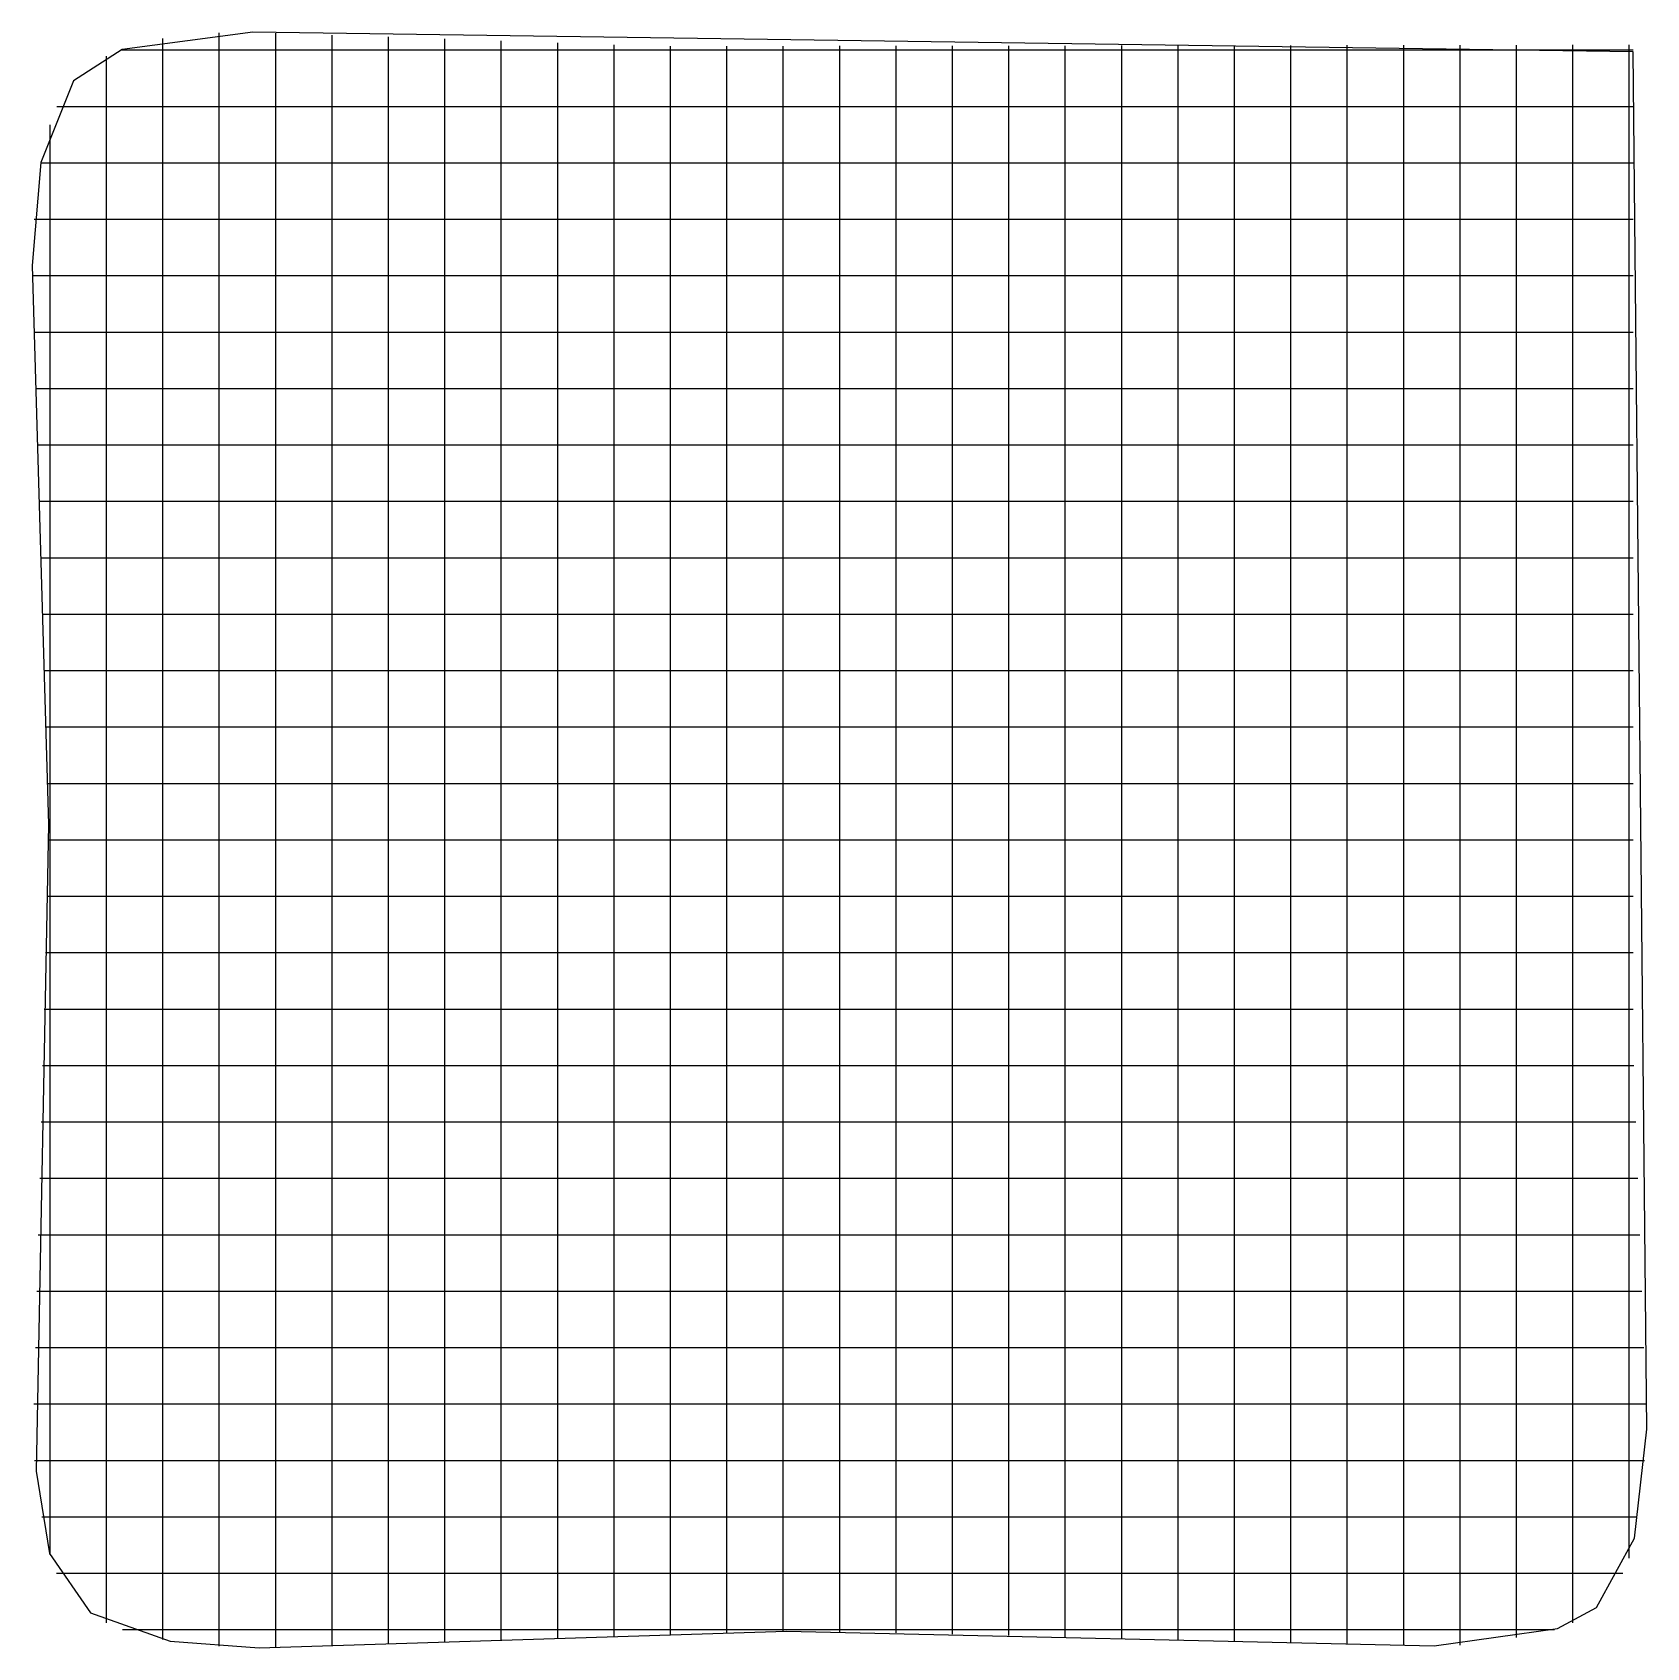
# Model space of a CAD drawing. Extents: x 0.4 to 14.7, y 0.4 to 14.7.
import ezdxf

# ---------------------------------------------------------------- set-up
doc = ezdxf.new("R2010")
doc.units = 0

msp = doc.modelspace()

# ---------------------------------------------------------------- linework, layer by layer
for p, q in [((2.390832, 14.748582), (1.233029, 14.597658)), ((2.390832, 14.748582), (1.233029, 14.597658)), ((14.62622, 14.575005), (2.390832, 14.748582)), ((14.62622, 14.575005), (2.390832, 14.748582)), ((1.592849, 14.510161), (1.592849, 14.695)), ((2.092849, 14.743), (2.092849, 14.743616)), ((2.092849, 14.558161), (2.092849, 14.743)), ((2.592849, 14.557161), (2.592849, 14.742)), ((3.092849, 14.539161), (3.092849, 14.724)), ((3.592849, 14.522161), (3.592849, 14.707)), ((4.092849, 14.689384), (4.092849, 14.69)), ((4.092849, 14.504545), (4.092849, 14.689384)), ((4.592849, 14.487161), (4.592849, 14.672)), ((5.092849, 14.470161), (5.092849, 14.655)), ((5.592849, 14.452161), (5.592849, 14.637)), ((6.092849, 14.440161), (6.092849, 14.625)), ((6.592849, 14.441161), (6.592849, 14.626)), ((7.092849, 14.442161), (7.092849, 14.627)), ((7.592849, 14.443161), (7.592849, 14.628)), ((8.092849, 14.443161), (8.092849, 14.628)), ((8.592849, 14.444161), (8.592849, 14.629)), ((9.092849, 14.445161), (9.092849, 14.63)), ((9.592849, 14.445161), (9.592849, 14.63)), ((10.092849, 14.446161), (10.092849, 14.631)), ((10.592849, 14.447161), (10.592849, 14.632)), ((11.092849, 14.448161), (11.092849, 14.633)), ((11.592849, 14.448161), (11.592849, 14.633)), ((12.092849, 14.449161), (12.092849, 14.634)), ((12.592849, 14.450161), (12.592849, 14.635)), ((13.092849, 14.635384), (13.092849, 14.636)), ((13.092849, 14.451161), (13.092849, 14.635384)), ((13.592849, 14.451161), (13.592849, 14.636)), ((14.092849, 14.452161), (14.092849, 14.637)), ((14.592849, 14.453161), (14.592849, 14.638)), ((1.233029, 14.597658), (0.801491, 14.317716)), ((1.233029, 14.597658), (0.801491, 14.317716)), ((1.092849, 14.536384), (1.092849, 14.537)), ((1.092849, 14.351545), (1.092849, 14.536384)), ((1.221, 14.592238), (1.405839, 14.592238)), ((1.221, 14.592238), (1.405839, 14.592238)), ((1.405839, 14.592238), (1.599694, 14.592238)), ((1.592849, 14.014584), (1.592849, 14.510161)), ((1.599694, 14.592238), (1.714855, 14.592238)), ((1.714855, 14.592238), (2.639048, 14.592238)), ((2.092849, 14.021894), (2.092849, 14.558161)), ((2.592849, 14.017823), (2.592849, 14.557161)), ((2.639048, 14.592238), (3.214855, 14.592238)), ((3.092849, 14.012874), (3.092849, 14.539161)), ((3.214855, 14.592238), (3.399694, 14.592238)), ((3.399694, 14.592238), (3.514855, 14.592238)), ((3.514855, 14.592238), (4.439048, 14.592238)), ((3.592849, 14.008542), (3.592849, 14.522161)), ((4.092849, 14.00321), (4.092849, 14.504545)), ((4.439048, 14.592238), (5.014855, 14.592238)), ((4.592849, 13.998877), (4.592849, 14.487161)), ((5.014855, 14.592238), (5.199694, 14.592238)), ((5.092849, 13.994545), (5.092849, 14.470161)), ((5.199694, 14.592238), (5.314855, 14.592238)), ((5.314855, 14.592238), (5.837332, 14.592238)), ((5.837332, 14.592238), (6.022171, 14.592238)), ((6.022171, 14.592238), (6.597977, 14.592238)), ((6.597977, 14.592238), (7.522171, 14.592238)), ((7.522171, 14.592238), (7.637332, 14.592238)), ((7.637332, 14.592238), (7.822171, 14.592238)), ((7.822171, 14.592238), (8.397977, 14.592238)), ((8.397977, 14.592238), (9.322171, 14.592238)), ((9.322171, 14.592238), (9.437332, 14.592238)), ((9.437332, 14.592238), (9.622171, 14.592238)), ((9.622171, 14.592238), (10.197977, 14.592238)), ((10.197977, 14.592238), (11.122171, 14.592238)), ((11.122171, 14.592238), (11.237332, 14.592238)), ((11.237332, 14.592238), (11.422171, 14.592238)), ((11.422171, 14.592238), (11.997977, 14.592238)), ((11.997977, 14.592238), (12.922171, 14.592238)), ((12.922171, 14.592238), (13.037332, 14.592238)), ((13.037332, 14.592238), (13.222171, 14.592238)), ((13.222171, 14.592238), (13.797977, 14.592238)), ((13.797977, 14.592238), (14.510839, 14.592238)), ((14.510839, 14.592238), (14.626, 14.592238)), ((14.747217, 2.36845), (14.62622, 14.575005)), ((14.747217, 2.36845), (14.62622, 14.575005)), ((0.801491, 14.317716), (0.511782, 13.596181)), ((0.801491, 14.317716), (0.511782, 13.596181)), ((1.092849, 13.9742), (1.092849, 14.351545)), ((5.592849, 13.989597), (5.592849, 14.452161)), ((6.092849, 13.988345), (6.092849, 14.440161)), ((6.592849, 13.994719), (6.592849, 14.441161)), ((7.092849, 14.001477), (7.092849, 14.442161)), ((7.592849, 14.000558), (7.592849, 14.443161)), ((8.092849, 13.995952), (8.092849, 14.443161)), ((8.592849, 13.991961), (8.592849, 14.444161)), ((9.092849, 13.987971), (9.092849, 14.445161)), ((9.592849, 13.983365), (9.592849, 14.445161)), ((10.092849, 13.979374), (10.092849, 14.446161)), ((10.592849, 13.975384), (10.592849, 14.447161)), ((11.092849, 13.971394), (11.092849, 14.448161)), ((11.592849, 13.966787), (11.592849, 14.448161)), ((12.092849, 13.962797), (12.092849, 14.449161)), ((12.592849, 13.958806), (12.592849, 14.450161)), ((13.092849, 13.959423), (13.092849, 14.451161)), ((13.592849, 13.985526), (13.592849, 14.451161)), ((14.092849, 14.036429), (14.092849, 14.452161)), ((14.592849, 14.256619), (14.592849, 14.453161)), ((14.592849, 14.141842), (14.592849, 14.256619)), ((0.654, 14.092238), (0.838839, 14.092238)), ((0.654, 14.092238), (0.838839, 14.092238)), ((0.838839, 14.092238), (1.250348, 14.092238)), ((1.250348, 14.092238), (2.174542, 14.092238)), ((2.174542, 14.092238), (2.289703, 14.092238)), ((2.289703, 14.092238), (2.474542, 14.092238)), ((2.474542, 14.092238), (3.050348, 14.092238)), ((3.050348, 14.092238), (3.974542, 14.092238)), ((3.974542, 14.092238), (4.089703, 14.092238)), ((4.089703, 14.092238), (4.274542, 14.092238)), ((4.274542, 14.092238), (4.850348, 14.092238)), ((4.850348, 14.092238), (5.774542, 14.092238)), ((5.774542, 14.092238), (5.889703, 14.092238)), ((5.889703, 14.092238), (6.074542, 14.092238)), ((6.074542, 14.092238), (6.650348, 14.092238)), ((6.650348, 14.092238), (7.574542, 14.092238)), ((7.574542, 14.092238), (7.689703, 14.092238)), ((7.689703, 14.092238), (7.874542, 14.092238)), ((7.874542, 14.092238), (8.450348, 14.092238)), ((8.450348, 14.092238), (9.374542, 14.092238)), ((9.374542, 14.092238), (9.489703, 14.092238)), ((9.489703, 14.092238), (9.674542, 14.092238)), ((9.674542, 14.092238), (10.250348, 14.092238)), ((10.250348, 14.092238), (11.174542, 14.092238)), ((11.174542, 14.092238), (11.289703, 14.092238)), ((11.289703, 14.092238), (11.474542, 14.092238)), ((11.474542, 14.092238), (12.050348, 14.092238)), ((12.050348, 14.092238), (12.974542, 14.092238)), ((12.974542, 14.092238), (13.089703, 14.092238)), ((13.089703, 14.092238), (13.274542, 14.092238)), ((13.274542, 14.092238), (13.850348, 14.092238)), ((13.850348, 14.092238), (14.510839, 14.092238)), ((14.092849, 13.112235), (14.092849, 14.036429)), ((14.510839, 14.092238), (14.626, 14.092238)), ((14.592849, 13.217648), (14.592849, 14.141842)), ((0.592849, 13.900219), (0.592849, 13.929)), ((0.592849, 13.715343), (0.592849, 13.900219)), ((1.092849, 13.050006), (1.092849, 13.9742)), ((1.592849, 13.09039), (1.592849, 14.014584)), ((2.092849, 13.0977), (2.092849, 14.021894)), ((2.592849, 13.093013), (2.592849, 14.017823)), ((3.092849, 13.088681), (3.092849, 14.012874)), ((3.592849, 13.084348), (3.592849, 14.008542)), ((4.092849, 13.079016), (4.092849, 14.00321)), ((4.592849, 13.074684), (4.592849, 13.998877)), ((5.092849, 13.070352), (5.092849, 13.994545)), ((5.592849, 13.065403), (5.592849, 13.989597)), ((6.092849, 13.064152), (6.092849, 13.988345)), ((6.592849, 13.070526), (6.592849, 13.994719)), ((7.092849, 13.077284), (7.092849, 14.001477)), ((7.592849, 13.075748), (7.592849, 14.000558)), ((8.092849, 13.071758), (8.092849, 13.995952)), ((8.592849, 13.067768), (8.592849, 13.991961)), ((9.092849, 13.063777), (9.092849, 13.987971)), ((9.592849, 13.059171), (9.592849, 13.983365)), ((10.092849, 13.055181), (10.092849, 13.979374)), ((10.592849, 13.05119), (10.592849, 13.975384)), ((11.092849, 13.046584), (11.092849, 13.971394)), ((11.592849, 13.042594), (11.592849, 13.966787)), ((12.092849, 13.038603), (12.092849, 13.962797)), ((12.592849, 13.034613), (12.592849, 13.958806)), ((13.092849, 13.034613), (13.092849, 13.959423)), ((13.592849, 13.061332), (13.592849, 13.985526)), ((0.592849, 13.139565), (0.592849, 13.715343)), ((0.511782, 13.596181), (0.435231, 12.681687)), ((0.511782, 13.596181), (0.435231, 12.681687)), ((0.511, 13.592238), (0.695839, 13.592238)), ((0.511, 13.592238), (0.695839, 13.592238)), ((0.695839, 13.592238), (1.162242, 13.592238)), ((1.162242, 13.592238), (2.086435, 13.592238)), ((2.086435, 13.592238), (2.201597, 13.592238)), ((2.201597, 13.592238), (2.386435, 13.592238)), ((2.386435, 13.592238), (2.962242, 13.592238)), ((2.962242, 13.592238), (3.886435, 13.592238)), ((3.886435, 13.592238), (4.001597, 13.592238)), ((4.001597, 13.592238), (4.186435, 13.592238)), ((4.186435, 13.592238), (4.762242, 13.592238)), ((4.762242, 13.592238), (5.686435, 13.592238)), ((5.686435, 13.592238), (5.801597, 13.592238)), ((5.801597, 13.592238), (5.986435, 13.592238)), ((5.986435, 13.592238), (6.562242, 13.592238)), ((6.562242, 13.592238), (7.486435, 13.592238)), ((7.486435, 13.592238), (7.601597, 13.592238)), ((7.601597, 13.592238), (7.786435, 13.592238)), ((7.786435, 13.592238), (8.362242, 13.592238)), ((8.362242, 13.592238), (9.286435, 13.592238)), ((9.286435, 13.592238), (9.401597, 13.592238)), ((9.401597, 13.592238), (9.586435, 13.592238)), ((9.586435, 13.592238), (10.162242, 13.592238)), ((10.162242, 13.592238), (11.086435, 13.592238)), ((11.086435, 13.592238), (11.201597, 13.592238)), ((11.201597, 13.592238), (11.386435, 13.592238)), ((11.386435, 13.592238), (11.962242, 13.592238)), ((11.962242, 13.592238), (12.886435, 13.592238)), ((12.886435, 13.592238), (13.001597, 13.592238)), ((13.001597, 13.592238), (13.186435, 13.592238)), ((13.186435, 13.592238), (13.762242, 13.592238)), ((13.762242, 13.592238), (14.510839, 13.592238)), ((14.510839, 13.592238), (14.626, 13.592238)), ((14.592849, 12.641458), (14.592849, 13.217648)), ((0.451, 13.092238), (0.635839, 13.092238)), ((0.451, 13.092238), (0.635839, 13.092238)), ((0.592849, 12.215371), (0.592849, 13.139565)), ((0.635839, 13.092238), (1.125274, 13.092238)), ((1.092849, 12.934845), (1.092849, 13.050006)), ((1.125274, 13.092238), (2.049468, 13.092238)), ((1.592849, 12.975229), (1.592849, 13.09039)), ((2.049468, 13.092238), (2.164629, 13.092238)), ((2.092849, 12.982923), (2.092849, 13.0977)), ((2.164629, 13.092238), (2.349468, 13.092238)), ((2.349468, 13.092238), (2.925274, 13.092238)), ((2.592849, 12.977852), (2.592849, 13.093013)), ((2.925274, 13.092238), (3.849468, 13.092238)), ((3.092849, 12.973519), (3.092849, 13.088681)), ((3.592849, 12.969187), (3.592849, 13.084348)), ((3.849468, 13.092238), (3.964629, 13.092238)), ((3.964629, 13.092238), (4.149468, 13.092238)), ((4.092849, 12.964239), (4.092849, 13.079016)), ((4.149468, 13.092238), (4.725274, 13.092238)), ((4.592849, 12.959523), (4.592849, 13.074684)), ((4.725274, 13.092238), (5.649468, 13.092238)), ((5.092849, 12.95519), (5.092849, 13.070352)), ((5.592849, 12.950242), (5.592849, 13.065403)), ((5.649468, 13.092238), (5.764629, 13.092238)), ((5.764629, 13.092238), (5.949468, 13.092238)), ((5.949468, 13.092238), (6.525274, 13.092238)), ((6.092849, 12.94899), (6.092849, 13.064152)), ((6.525274, 13.092238), (7.449468, 13.092238)), ((6.592849, 12.955748), (6.592849, 13.070526)), ((7.092849, 12.962123), (7.092849, 13.077284)), ((7.449468, 13.092238), (7.564629, 13.092238)), ((7.564629, 13.092238), (7.749468, 13.092238)), ((7.592849, 12.960587), (7.592849, 13.075748)), ((7.749468, 13.092238), (8.325274, 13.092238)), ((8.092849, 12.956597), (8.092849, 13.071758)), ((8.325274, 13.092238), (9.249468, 13.092238)), ((8.592849, 12.952606), (8.592849, 13.067768)), ((9.092849, 12.948616), (9.092849, 13.063777)), ((9.249468, 13.092238), (9.364629, 13.092238)), ((9.364629, 13.092238), (9.549468, 13.092238)), ((9.549468, 13.092238), (10.125274, 13.092238)), ((9.592849, 12.94401), (9.592849, 13.059171)), ((10.092849, 12.940019), (10.092849, 13.055181)), ((10.125274, 13.092238), (11.049468, 13.092238)), ((10.592849, 12.936029), (10.592849, 13.05119)), ((11.049468, 13.092238), (11.164629, 13.092238)), ((11.092849, 12.931423), (11.092849, 13.046584)), ((11.164629, 13.092238), (11.349468, 13.092238)), ((11.349468, 13.092238), (11.925274, 13.092238)), ((11.592849, 12.927432), (11.592849, 13.042594)), ((11.925274, 13.092238), (12.849468, 13.092238)), ((12.092849, 12.923442), (12.092849, 13.038603)), ((12.592849, 12.919452), (12.592849, 13.034613)), ((12.849468, 13.092238), (12.964629, 13.092238)), ((12.964629, 13.092238), (13.149468, 13.092238)), ((13.092849, 12.919452), (13.092849, 13.034613)), ((13.149468, 13.092238), (13.725274, 13.092238)), ((13.592849, 12.946171), (13.592849, 13.061332)), ((13.725274, 13.092238), (14.510839, 13.092238)), ((14.092849, 12.997074), (14.092849, 13.112235)), ((14.510839, 13.092238), (14.626, 13.092238)), ((1.092849, 12.750006), (1.092849, 12.934845)), ((1.592849, 12.79039), (1.592849, 12.975229)), ((2.092849, 12.798084), (2.092849, 12.982923)), ((2.592849, 12.793629), (2.592849, 12.977852)), ((3.092849, 12.788681), (3.092849, 12.973519)), ((3.592849, 12.784348), (3.592849, 12.969187)), ((4.092849, 12.7794), (4.092849, 12.964239)), ((4.592849, 12.774684), (4.592849, 12.959523)), ((5.092849, 12.770352), (5.092849, 12.95519)), ((5.592849, 12.765403), (5.592849, 12.950242)), ((6.092849, 12.764152), (6.092849, 12.94899)), ((6.592849, 12.77091), (6.592849, 12.955748)), ((7.092849, 12.777284), (7.092849, 12.962123)), ((7.592849, 12.776365), (7.592849, 12.960587)), ((8.092849, 12.771758), (8.092849, 12.956597)), ((8.592849, 12.767768), (8.592849, 12.952606)), ((9.092849, 12.763777), (9.092849, 12.948616)), ((9.592849, 12.759171), (9.592849, 12.94401)), ((10.092849, 12.755181), (10.092849, 12.940019)), ((10.592849, 12.75119), (10.592849, 12.936029)), ((11.092849, 12.7472), (11.092849, 12.931423)), ((11.592849, 12.742594), (11.592849, 12.927432)), ((12.092849, 12.738603), (12.092849, 12.923442)), ((12.592849, 12.734613), (12.592849, 12.919452)), ((13.092849, 12.735229), (13.092849, 12.919452)), ((13.592849, 12.761332), (13.592849, 12.946171)), ((14.092849, 12.812235), (14.092849, 12.997074)), ((1.092849, 12.1742), (1.092849, 12.750006)), ((1.592849, 12.214584), (1.592849, 12.79039)), ((2.092849, 12.221894), (2.092849, 12.798084)), ((2.592849, 12.217823), (2.592849, 12.793629)), ((3.092849, 12.212874), (3.092849, 12.788681)), ((3.592849, 12.208542), (3.592849, 12.784348)), ((4.092849, 12.20321), (4.092849, 12.7794)), ((4.592849, 12.198877), (4.592849, 12.774684)), ((5.092849, 12.194545), (5.092849, 12.770352)), ((5.592849, 12.189597), (5.592849, 12.765403)), ((6.092849, 12.188345), (6.092849, 12.764152)), ((6.592849, 12.194719), (6.592849, 12.77091)), ((7.092849, 12.201477), (7.092849, 12.777284)), ((7.592849, 12.200558), (7.592849, 12.776365)), ((8.092849, 12.195952), (8.092849, 12.771758)), ((8.592849, 12.191961), (8.592849, 12.767768)), ((9.092849, 12.187971), (9.092849, 12.763777)), ((9.592849, 12.183365), (9.592849, 12.759171)), ((10.092849, 12.179374), (10.092849, 12.755181)), ((10.592849, 12.175384), (10.592849, 12.75119)), ((11.092849, 12.171394), (11.092849, 12.7472)), ((11.592849, 12.166787), (11.592849, 12.742594)), ((13.592849, 12.185526), (13.592849, 12.761332)), ((14.092849, 12.236429), (14.092849, 12.812235)), ((0.435231, 12.681687), (0.579979, 7.72821)), ((0.435231, 12.681687), (0.579979, 7.72821)), ((12.092849, 12.162797), (12.092849, 12.738603)), ((12.592849, 12.158806), (12.592849, 12.734613)), ((13.092849, 12.159423), (13.092849, 12.735229)), ((14.592849, 12.456619), (14.592849, 12.641458)), ((0.438, 12.592238), (0.622839, 12.592238)), ((0.438, 12.592238), (0.622839, 12.592238)), ((0.622839, 12.592238), (1.117265, 12.592238)), ((1.117265, 12.592238), (2.041458, 12.592238)), ((2.041458, 12.592238), (2.156619, 12.592238)), ((2.156619, 12.592238), (2.341458, 12.592238)), ((2.341458, 12.592238), (2.917265, 12.592238)), ((2.917265, 12.592238), (3.841458, 12.592238)), ((3.841458, 12.592238), (3.956619, 12.592238)), ((3.956619, 12.592238), (4.141458, 12.592238)), ((4.141458, 12.592238), (4.717265, 12.592238)), ((4.717265, 12.592238), (5.641458, 12.592238)), ((5.641458, 12.592238), (5.756619, 12.592238)), ((5.756619, 12.592238), (5.941458, 12.592238)), ((5.941458, 12.592238), (6.517265, 12.592238)), ((6.517265, 12.592238), (7.441458, 12.592238)), ((7.441458, 12.592238), (7.556619, 12.592238)), ((7.556619, 12.592238), (7.741458, 12.592238)), ((7.741458, 12.592238), (8.317265, 12.592238)), ((8.317265, 12.592238), (9.241458, 12.592238)), ((9.241458, 12.592238), (9.356619, 12.592238)), ((9.356619, 12.592238), (9.541458, 12.592238)), ((9.541458, 12.592238), (10.117265, 12.592238)), ((10.117265, 12.592238), (11.041458, 12.592238)), ((11.041458, 12.592238), (11.156619, 12.592238)), ((11.156619, 12.592238), (11.341458, 12.592238)), ((11.341458, 12.592238), (11.917265, 12.592238)), ((11.917265, 12.592238), (12.841458, 12.592238)), ((12.841458, 12.592238), (12.956619, 12.592238)), ((12.956619, 12.592238), (13.141458, 12.592238)), ((13.141458, 12.592238), (13.717265, 12.592238)), ((13.717265, 12.592238), (14.510839, 12.592238)), ((14.510839, 12.592238), (14.626, 12.592238)), ((14.592849, 12.341842), (14.592849, 12.456619)), ((14.592849, 11.417648), (14.592849, 12.341842)), ((0.592849, 12.10021), (0.592849, 12.215371)), ((1.092849, 11.250006), (1.092849, 12.1742)), ((1.592849, 11.29039), (1.592849, 12.214584)), ((2.092849, 11.2977), (2.092849, 12.221894)), ((2.592849, 11.293013), (2.592849, 12.217823)), ((3.092849, 11.288681), (3.092849, 12.212874)), ((3.592849, 11.284348), (3.592849, 12.208542)), ((4.092849, 11.279016), (4.092849, 12.20321)), ((4.592849, 11.274684), (4.592849, 12.198877)), ((5.092849, 11.270352), (5.092849, 12.194545)), ((5.592849, 11.265403), (5.592849, 12.189597)), ((6.092849, 11.264152), (6.092849, 12.188345)), ((6.592849, 11.270526), (6.592849, 12.194719)), ((7.092849, 11.277284), (7.092849, 12.201477)), ((7.592849, 11.275748), (7.592849, 12.200558)), ((8.092849, 11.271758), (8.092849, 12.195952)), ((8.592849, 11.267768), (8.592849, 12.191961)), ((9.092849, 11.263777), (9.092849, 12.187971)), ((9.592849, 11.259171), (9.592849, 12.183365)), ((10.092849, 11.255181), (10.092849, 12.179374)), ((10.592849, 11.25119), (10.592849, 12.175384)), ((11.092849, 11.246584), (11.092849, 12.171394)), ((13.592849, 11.261332), (13.592849, 12.185526)), ((14.092849, 11.312235), (14.092849, 12.236429)), ((0.453, 12.092238), (0.637839, 12.092238)), ((0.453, 12.092238), (0.637839, 12.092238)), ((0.592849, 11.915371), (0.592849, 12.10021)), ((0.637839, 12.092238), (1.126506, 12.092238)), ((1.126506, 12.092238), (2.0507, 12.092238)), ((2.0507, 12.092238), (2.165861, 12.092238)), ((2.165861, 12.092238), (2.3507, 12.092238)), ((2.3507, 12.092238), (2.926506, 12.092238)), ((2.926506, 12.092238), (3.8507, 12.092238)), ((3.8507, 12.092238), (3.965861, 12.092238)), ((3.965861, 12.092238), (4.1507, 12.092238)), ((4.1507, 12.092238), (4.726506, 12.092238)), ((4.726506, 12.092238), (5.6507, 12.092238)), ((5.6507, 12.092238), (5.765861, 12.092238)), ((5.765861, 12.092238), (5.9507, 12.092238)), ((5.9507, 12.092238), (6.526506, 12.092238)), ((6.526506, 12.092238), (7.4507, 12.092238)), ((7.4507, 12.092238), (7.565861, 12.092238)), ((7.565861, 12.092238), (7.7507, 12.092238)), ((7.7507, 12.092238), (8.326506, 12.092238)), ((8.326506, 12.092238), (9.2507, 12.092238)), ((9.2507, 12.092238), (9.365861, 12.092238)), ((9.365861, 12.092238), (9.5507, 12.092238)), ((9.5507, 12.092238), (10.126506, 12.092238)), ((10.126506, 12.092238), (11.0507, 12.092238)), ((11.0507, 12.092238), (11.165861, 12.092238)), ((11.165861, 12.092238), (11.3507, 12.092238)), ((11.3507, 12.092238), (11.926506, 12.092238)), ((11.592849, 11.242594), (11.592849, 12.166787)), ((11.926506, 12.092238), (12.8507, 12.092238)), ((12.092849, 11.238603), (12.092849, 12.162797)), ((12.592849, 11.234613), (12.592849, 12.158806)), ((12.8507, 12.092238), (12.965861, 12.092238)), ((12.965861, 12.092238), (13.1507, 12.092238)), ((13.092849, 11.234613), (13.092849, 12.159423)), ((13.1507, 12.092238), (13.726506, 12.092238)), ((13.726506, 12.092238), (14.510839, 12.092238)), ((14.510839, 12.092238), (14.626, 12.092238)), ((0.592849, 11.339565), (0.592849, 11.915371)), ((0.468, 11.592238), (0.652839, 11.592238)), ((0.468, 11.592238), (0.652839, 11.592238)), ((0.652839, 11.592238), (1.135748, 11.592238)), ((1.135748, 11.592238), (2.059942, 11.592238)), ((2.059942, 11.592238), (2.175103, 11.592238)), ((2.175103, 11.592238), (2.359942, 11.592238)), ((2.359942, 11.592238), (2.935748, 11.592238)), ((2.935748, 11.592238), (3.859942, 11.592238)), ((3.859942, 11.592238), (3.975103, 11.592238)), ((3.975103, 11.592238), (4.159942, 11.592238)), ((4.159942, 11.592238), (4.735748, 11.592238)), ((4.735748, 11.592238), (5.659942, 11.592238)), ((5.659942, 11.592238), (5.775103, 11.592238)), ((5.775103, 11.592238), (5.959942, 11.592238)), ((5.959942, 11.592238), (6.535748, 11.592238)), ((6.535748, 11.592238), (7.459942, 11.592238)), ((7.459942, 11.592238), (7.575103, 11.592238)), ((7.575103, 11.592238), (7.759942, 11.592238)), ((7.759942, 11.592238), (8.335748, 11.592238)), ((8.335748, 11.592238), (9.259942, 11.592238)), ((9.259942, 11.592238), (9.375103, 11.592238)), ((9.375103, 11.592238), (9.559942, 11.592238)), ((9.559942, 11.592238), (10.135748, 11.592238)), ((10.135748, 11.592238), (11.059942, 11.592238)), ((11.059942, 11.592238), (11.175103, 11.592238)), ((11.175103, 11.592238), (11.359942, 11.592238)), ((11.359942, 11.592238), (11.935748, 11.592238)), ((11.935748, 11.592238), (12.859942, 11.592238)), ((12.859942, 11.592238), (12.975103, 11.592238)), ((12.975103, 11.592238), (13.159942, 11.592238)), ((13.159942, 11.592238), (13.735748, 11.592238)), ((13.735748, 11.592238), (14.510839, 11.592238)), ((14.510839, 11.592238), (14.626, 11.592238)), ((0.592849, 10.415371), (0.592849, 11.339565)), ((14.092849, 11.197074), (14.092849, 11.312235)), ((14.592849, 10.841458), (14.592849, 11.417648)), ((1.092849, 11.134845), (1.092849, 11.250006)), ((1.592849, 11.175229), (1.592849, 11.29039)), ((1.592849, 10.99039), (1.592849, 11.175229)), ((2.092849, 11.182923), (2.092849, 11.2977)), ((2.092849, 10.998084), (2.092849, 11.182923)), ((2.592849, 11.177852), (2.592849, 11.293013)), ((2.592849, 10.993629), (2.592849, 11.177852)), ((3.092849, 11.173519), (3.092849, 11.288681)), ((3.092849, 10.988681), (3.092849, 11.173519)), ((3.592849, 11.169187), (3.592849, 11.284348)), ((3.592849, 10.984348), (3.592849, 11.169187)), ((4.092849, 11.164239), (4.092849, 11.279016)), ((4.592849, 11.159523), (4.592849, 11.274684)), ((5.092849, 11.15519), (5.092849, 11.270352)), ((5.592849, 11.150242), (5.592849, 11.265403)), ((6.092849, 11.14899), (6.092849, 11.264152)), ((6.592849, 11.155748), (6.592849, 11.270526)), ((7.092849, 11.162123), (7.092849, 11.277284)), ((7.592849, 11.160587), (7.592849, 11.275748)), ((8.092849, 11.156597), (8.092849, 11.271758)), ((8.592849, 11.152606), (8.592849, 11.267768)), ((9.092849, 11.148616), (9.092849, 11.263777)), ((9.592849, 11.14401), (9.592849, 11.259171)), ((10.092849, 11.140019), (10.092849, 11.255181)), ((10.592849, 11.136029), (10.592849, 11.25119)), ((11.092849, 11.131423), (11.092849, 11.246584)), ((11.592849, 11.127432), (11.592849, 11.242594)), ((12.092849, 11.123442), (12.092849, 11.238603)), ((12.592849, 11.119452), (12.592849, 11.234613)), ((13.092849, 11.119452), (13.092849, 11.234613)), ((13.592849, 11.146171), (13.592849, 11.261332)), ((14.092849, 11.012235), (14.092849, 11.197074)), ((0.484, 11.092238), (0.668839, 11.092238)), ((0.484, 11.092238), (0.668839, 11.092238)), ((0.668839, 11.092238), (1.145606, 11.092238)), ((1.092849, 10.950006), (1.092849, 11.134845)), ((1.145606, 11.092238), (2.0698, 11.092238)), ((2.0698, 11.092238), (2.184961, 11.092238)), ((2.184961, 11.092238), (2.3698, 11.092238)), ((2.3698, 11.092238), (2.945606, 11.092238)), ((2.945606, 11.092238), (3.8698, 11.092238)), ((3.8698, 11.092238), (3.984961, 11.092238)), ((3.984961, 11.092238), (4.1698, 11.092238)), ((4.092849, 10.9794), (4.092849, 11.164239)), ((4.1698, 11.092238), (4.745606, 11.092238)), ((4.592849, 10.974684), (4.592849, 11.159523)), ((4.745606, 11.092238), (5.6698, 11.092238)), ((5.092849, 10.970352), (5.092849, 11.15519)), ((5.592849, 10.965403), (5.592849, 11.150242)), ((5.6698, 11.092238), (5.784961, 11.092238)), ((5.784961, 11.092238), (5.9698, 11.092238)), ((5.9698, 11.092238), (6.545606, 11.092238)), ((6.092849, 10.964152), (6.092849, 11.14899)), ((6.545606, 11.092238), (7.4698, 11.092238)), ((6.592849, 10.97091), (6.592849, 11.155748)), ((7.092849, 10.977284), (7.092849, 11.162123)), ((7.4698, 11.092238), (7.584961, 11.092238)), ((7.584961, 11.092238), (7.7698, 11.092238)), ((7.592849, 10.976365), (7.592849, 11.160587)), ((7.7698, 11.092238), (8.345606, 11.092238)), ((8.092849, 10.971758), (8.092849, 11.156597)), ((8.345606, 11.092238), (9.2698, 11.092238)), ((8.592849, 10.967768), (8.592849, 11.152606)), ((9.092849, 10.963777), (9.092849, 11.148616)), ((9.2698, 11.092238), (9.384961, 11.092238)), ((9.384961, 11.092238), (9.5698, 11.092238)), ((9.5698, 11.092238), (10.145606, 11.092238)), ((9.592849, 10.959171), (9.592849, 11.14401)), ((10.092849, 10.955181), (10.092849, 11.140019)), ((10.145606, 11.092238), (11.0698, 11.092238)), ((10.592849, 10.95119), (10.592849, 11.136029)), ((11.0698, 11.092238), (11.184961, 11.092238)), ((11.092849, 10.9472), (11.092849, 11.131423)), ((11.184961, 11.092238), (11.3698, 11.092238)), ((11.3698, 11.092238), (11.945606, 11.092238)), ((11.592849, 10.942594), (11.592849, 11.127432)), ((11.945606, 11.092238), (12.8698, 11.092238)), ((12.092849, 10.938603), (12.092849, 11.123442)), ((12.592849, 10.934613), (12.592849, 11.119452)), ((12.8698, 11.092238), (12.984961, 11.092238)), ((12.984961, 11.092238), (13.1698, 11.092238)), ((13.092849, 10.935229), (13.092849, 11.119452)), ((13.1698, 11.092238), (13.745606, 11.092238)), ((13.592849, 10.961332), (13.592849, 11.146171)), ((13.745606, 11.092238), (14.510839, 11.092238)), ((14.510839, 11.092238), (14.626, 11.092238)), ((1.092849, 10.3742), (1.092849, 10.950006)), ((1.592849, 10.414584), (1.592849, 10.99039)), ((2.092849, 10.421894), (2.092849, 10.998084)), ((2.592849, 10.417823), (2.592849, 10.993629)), ((3.092849, 10.412874), (3.092849, 10.988681)), ((3.592849, 10.408542), (3.592849, 10.984348)), ((4.092849, 10.40321), (4.092849, 10.9794)), ((4.592849, 10.398877), (4.592849, 10.974684)), ((5.092849, 10.394545), (5.092849, 10.970352)), ((5.592849, 10.389597), (5.592849, 10.965403)), ((6.092849, 10.388345), (6.092849, 10.964152)), ((6.592849, 10.394719), (6.592849, 10.97091)), ((7.092849, 10.401477), (7.092849, 10.977284)), ((7.592849, 10.400558), (7.592849, 10.976365)), ((8.092849, 10.395952), (8.092849, 10.971758)), ((8.592849, 10.391961), (8.592849, 10.967768)), ((9.092849, 10.387971), (9.092849, 10.963777)), ((9.592849, 10.383365), (9.592849, 10.959171)), ((10.092849, 10.379374), (10.092849, 10.955181)), ((10.592849, 10.375384), (10.592849, 10.95119)), ((11.092849, 10.371394), (11.092849, 10.9472)), ((11.592849, 10.366787), (11.592849, 10.942594)), ((12.092849, 10.362797), (12.092849, 10.938603)), ((12.592849, 10.358806), (12.592849, 10.934613)), ((13.092849, 10.359423), (13.092849, 10.935229)), ((13.592849, 10.385526), (13.592849, 10.961332)), ((14.092849, 10.436429), (14.092849, 11.012235)), ((14.592849, 10.656619), (14.592849, 10.841458)), ((14.592849, 10.541842), (14.592849, 10.656619)), ((0.499, 10.592238), (0.683839, 10.592238)), ((0.499, 10.592238), (0.683839, 10.592238)), ((0.683839, 10.592238), (1.154848, 10.592238)), ((1.154848, 10.592238), (2.079042, 10.592238)), ((2.079042, 10.592238), (2.194203, 10.592238)), ((2.194203, 10.592238), (2.379042, 10.592238)), ((2.379042, 10.592238), (2.954848, 10.592238)), ((2.954848, 10.592238), (3.879042, 10.592238)), ((3.879042, 10.592238), (3.994203, 10.592238)), ((3.994203, 10.592238), (4.179042, 10.592238)), ((4.179042, 10.592238), (4.754848, 10.592238)), ((4.754848, 10.592238), (5.679042, 10.592238)), ((5.679042, 10.592238), (5.794203, 10.592238)), ((5.794203, 10.592238), (5.979042, 10.592238)), ((5.979042, 10.592238), (6.554848, 10.592238)), ((6.554848, 10.592238), (7.479042, 10.592238)), ((7.479042, 10.592238), (7.594203, 10.592238)), ((7.594203, 10.592238), (7.779042, 10.592238)), ((7.779042, 10.592238), (8.354848, 10.592238)), ((8.354848, 10.592238), (9.279042, 10.592238)), ((9.279042, 10.592238), (9.394203, 10.592238)), ((9.394203, 10.592238), (9.579042, 10.592238)), ((9.579042, 10.592238), (10.154848, 10.592238)), ((10.154848, 10.592238), (11.079042, 10.592238)), ((11.079042, 10.592238), (11.194203, 10.592238)), ((11.194203, 10.592238), (11.379042, 10.592238)), ((11.379042, 10.592238), (11.954848, 10.592238)), ((11.954848, 10.592238), (12.879042, 10.592238)), ((12.879042, 10.592238), (12.994203, 10.592238)), ((12.994203, 10.592238), (13.179042, 10.592238)), ((13.179042, 10.592238), (13.754848, 10.592238)), ((13.754848, 10.592238), (14.510839, 10.592238)), ((14.510839, 10.592238), (14.626, 10.592238)), ((14.592849, 9.617648), (14.592849, 10.541842)), ((0.592849, 10.30021), (0.592849, 10.415371)), ((1.092849, 9.450006), (1.092849, 10.3742)), ((1.592849, 9.49039), (1.592849, 10.414584)), ((2.092849, 9.4977), (2.092849, 10.421894)), ((2.592849, 9.493013), (2.592849, 10.417823)), ((3.092849, 9.488681), (3.092849, 10.412874)), ((3.592849, 9.484348), (3.592849, 10.408542)), ((4.092849, 9.479016), (4.092849, 10.40321)), ((4.592849, 9.474684), (4.592849, 10.398877)), ((5.092849, 9.470352), (5.092849, 10.394545)), ((5.592849, 9.465403), (5.592849, 10.389597)), ((6.092849, 9.464152), (6.092849, 10.388345)), ((6.592849, 9.470526), (6.592849, 10.394719)), ((7.092849, 9.477284), (7.092849, 10.401477)), ((7.592849, 9.475748), (7.592849, 10.400558)), ((8.092849, 9.471758), (8.092849, 10.395952)), ((8.592849, 9.467768), (8.592849, 10.391961)), ((9.092849, 9.463777), (9.092849, 10.387971)), ((9.592849, 9.459171), (9.592849, 10.383365)), ((10.092849, 9.455181), (10.092849, 10.379374)), ((10.592849, 9.45119), (10.592849, 10.375384)), ((11.092849, 9.446584), (11.092849, 10.371394)), ((11.592849, 9.442594), (11.592849, 10.366787)), ((12.092849, 9.438603), (12.092849, 10.362797)), ((12.592849, 9.434613), (12.592849, 10.358806)), ((13.092849, 9.434613), (13.092849, 10.359423)), ((13.592849, 9.461332), (13.592849, 10.385526)), ((14.092849, 9.512235), (14.092849, 10.436429)), ((0.592849, 10.115371), (0.592849, 10.30021)), ((0.514, 10.092238), (0.698839, 10.092238)), ((0.514, 10.092238), (0.698839, 10.092238)), ((0.592849, 9.539565), (0.592849, 10.115371)), ((0.698839, 10.092238), (1.16409, 10.092238)), ((1.16409, 10.092238), (2.088284, 10.092238)), ((2.088284, 10.092238), (2.203445, 10.092238)), ((2.203445, 10.092238), (2.388284, 10.092238)), ((2.388284, 10.092238), (2.96409, 10.092238)), ((2.96409, 10.092238), (3.888284, 10.092238)), ((3.888284, 10.092238), (4.003445, 10.092238)), ((4.003445, 10.092238), (4.188284, 10.092238)), ((4.188284, 10.092238), (4.76409, 10.092238)), ((4.76409, 10.092238), (5.688284, 10.092238)), ((5.688284, 10.092238), (5.803445, 10.092238)), ((5.803445, 10.092238), (5.988284, 10.092238)), ((5.988284, 10.092238), (6.56409, 10.092238)), ((6.56409, 10.092238), (7.488284, 10.092238)), ((7.488284, 10.092238), (7.603445, 10.092238)), ((7.603445, 10.092238), (7.788284, 10.092238)), ((7.788284, 10.092238), (8.36409, 10.092238)), ((8.36409, 10.092238), (9.288284, 10.092238)), ((9.288284, 10.092238), (9.403445, 10.092238)), ((9.403445, 10.092238), (9.588284, 10.092238)), ((9.588284, 10.092238), (10.16409, 10.092238)), ((10.16409, 10.092238), (11.088284, 10.092238)), ((11.088284, 10.092238), (11.203445, 10.092238)), ((11.203445, 10.092238), (11.388284, 10.092238)), ((11.388284, 10.092238), (11.96409, 10.092238)), ((11.96409, 10.092238), (12.888284, 10.092238)), ((12.888284, 10.092238), (13.003445, 10.092238)), ((13.003445, 10.092238), (13.188284, 10.092238)), ((13.188284, 10.092238), (13.76409, 10.092238)), ((13.76409, 10.092238), (14.510839, 10.092238)), ((14.510839, 10.092238), (14.626, 10.092238)), ((0.529, 9.592238), (0.713839, 9.592238)), ((0.529, 9.592238), (0.713839, 9.592238)), ((0.713839, 9.592238), (1.173332, 9.592238)), ((1.173332, 9.592238), (2.098142, 9.592238)), ((2.098142, 9.592238), (2.213303, 9.592238)), ((2.213303, 9.592238), (2.397526, 9.592238)), ((2.397526, 9.592238), (2.973332, 9.592238)), ((2.973332, 9.592238), (3.898142, 9.592238)), ((3.898142, 9.592238), (4.013303, 9.592238)), ((4.013303, 9.592238), (4.197526, 9.592238)), ((4.197526, 9.592238), (4.773332, 9.592238)), ((4.773332, 9.592238), (5.698142, 9.592238)), ((5.698142, 9.592238), (5.813303, 9.592238)), ((5.813303, 9.592238), (5.997526, 9.592238)), ((5.997526, 9.592238), (6.573332, 9.592238)), ((6.573332, 9.592238), (7.498142, 9.592238)), ((7.498142, 9.592238), (7.613303, 9.592238)), ((7.613303, 9.592238), (7.797526, 9.592238)), ((7.797526, 9.592238), (8.373332, 9.592238)), ((8.373332, 9.592238), (9.298142, 9.592238)), ((9.298142, 9.592238), (9.413303, 9.592238)), ((9.413303, 9.592238), (9.597526, 9.592238)), ((9.597526, 9.592238), (10.173332, 9.592238)), ((10.173332, 9.592238), (11.098142, 9.592238)), ((11.098142, 9.592238), (11.213303, 9.592238)), ((11.213303, 9.592238), (11.397526, 9.592238)), ((11.397526, 9.592238), (11.973332, 9.592238)), ((11.973332, 9.592238), (12.898142, 9.592238)), ((12.898142, 9.592238), (13.013303, 9.592238)), ((13.013303, 9.592238), (13.197526, 9.592238)), ((13.197526, 9.592238), (13.773332, 9.592238)), ((13.773332, 9.592238), (14.510839, 9.592238)), ((14.510839, 9.592238), (14.626, 9.592238)), ((14.592849, 9.041458), (14.592849, 9.617648)), ((0.592849, 8.615371), (0.592849, 9.539565)), ((1.092849, 9.334845), (1.092849, 9.450006)), ((1.592849, 9.375229), (1.592849, 9.49039)), ((2.092849, 9.382923), (2.092849, 9.4977)), ((2.592849, 9.377852), (2.592849, 9.493013)), ((3.092849, 9.373519), (3.092849, 9.488681)), ((3.592849, 9.369187), (3.592849, 9.484348)), ((4.092849, 9.364239), (4.092849, 9.479016)), ((4.592849, 9.359523), (4.592849, 9.474684)), ((5.092849, 9.35519), (5.092849, 9.470352)), ((5.592849, 9.350242), (5.592849, 9.465403)), ((6.092849, 9.34899), (6.092849, 9.464152)), ((6.592849, 9.355748), (6.592849, 9.470526)), ((7.092849, 9.362123), (7.092849, 9.477284)), ((7.592849, 9.360587), (7.592849, 9.475748)), ((8.092849, 9.356597), (8.092849, 9.471758)), ((8.592849, 9.352606), (8.592849, 9.467768)), ((9.092849, 9.348616), (9.092849, 9.463777)), ((9.592849, 9.34401), (9.592849, 9.459171)), ((10.092849, 9.340019), (10.092849, 9.455181)), ((10.592849, 9.336029), (10.592849, 9.45119)), ((13.592849, 9.346171), (13.592849, 9.461332)), ((14.092849, 9.397074), (14.092849, 9.512235)), ((1.092849, 9.150006), (1.092849, 9.334845)), ((1.592849, 9.19039), (1.592849, 9.375229)), ((2.092849, 9.198084), (2.092849, 9.382923)), ((2.592849, 9.193629), (2.592849, 9.377852)), ((3.092849, 9.188681), (3.092849, 9.373519)), ((3.592849, 9.184348), (3.592849, 9.369187)), ((4.092849, 9.1794), (4.092849, 9.364239)), ((4.592849, 9.174684), (4.592849, 9.359523)), ((5.092849, 9.170352), (5.092849, 9.35519)), ((5.592849, 9.165403), (5.592849, 9.350242)), ((6.092849, 9.164152), (6.092849, 9.34899)), ((6.592849, 9.17091), (6.592849, 9.355748)), ((7.092849, 9.177284), (7.092849, 9.362123)), ((7.592849, 9.176365), (7.592849, 9.360587)), ((8.092849, 9.171758), (8.092849, 9.356597)), ((8.592849, 9.167768), (8.592849, 9.352606)), ((9.092849, 9.163777), (9.092849, 9.348616)), ((9.592849, 9.159171), (9.592849, 9.34401)), ((10.092849, 9.155181), (10.092849, 9.340019)), ((10.592849, 9.15119), (10.592849, 9.336029)), ((11.092849, 9.331423), (11.092849, 9.446584)), ((11.092849, 9.1472), (11.092849, 9.331423)), ((11.592849, 9.327432), (11.592849, 9.442594)), ((11.592849, 9.142594), (11.592849, 9.327432)), ((12.092849, 9.323442), (12.092849, 9.438603)), ((12.092849, 9.138603), (12.092849, 9.323442)), ((12.592849, 9.319452), (12.592849, 9.434613)), ((12.592849, 9.134613), (12.592849, 9.319452)), ((13.092849, 9.319452), (13.092849, 9.434613)), ((13.092849, 9.135229), (13.092849, 9.319452)), ((13.592849, 9.161332), (13.592849, 9.346171)), ((14.092849, 9.212235), (14.092849, 9.397074)), ((1.592849, 8.614584), (1.592849, 9.19039)), ((2.092849, 8.621894), (2.092849, 9.198084)), ((2.592849, 8.617823), (2.592849, 9.193629)), ((3.092849, 8.612874), (3.092849, 9.188681)), ((3.592849, 8.608542), (3.592849, 9.184348)), ((4.092849, 8.60321), (4.092849, 9.1794)), ((4.592849, 8.598877), (4.592849, 9.174684)), ((5.092849, 8.594545), (5.092849, 9.170352)), ((5.592849, 8.589597), (5.592849, 9.165403)), ((6.092849, 8.588345), (6.092849, 9.164152)), ((6.592849, 8.594719), (6.592849, 9.17091)), ((7.092849, 8.601477), (7.092849, 9.177284)), ((7.592849, 8.600558), (7.592849, 9.176365)), ((8.092849, 8.595952), (8.092849, 9.171758)), ((8.592849, 8.591961), (8.592849, 9.167768)), ((9.092849, 8.587971), (9.092849, 9.163777)), ((14.092849, 8.636429), (14.092849, 9.212235)), ((0.545, 9.092238), (0.729839, 9.092238)), ((0.545, 9.092238), (0.729839, 9.092238)), ((0.729839, 9.092238), (1.18319, 9.092238)), ((1.092849, 8.5742), (1.092849, 9.150006)), ((1.18319, 9.092238), (2.107384, 9.092238)), ((2.107384, 9.092238), (2.222545, 9.092238)), ((2.222545, 9.092238), (2.407384, 9.092238)), ((2.407384, 9.092238), (2.98319, 9.092238)), ((2.98319, 9.092238), (3.907384, 9.092238)), ((3.907384, 9.092238), (4.022545, 9.092238)), ((4.022545, 9.092238), (4.207384, 9.092238)), ((4.207384, 9.092238), (4.78319, 9.092238)), ((4.78319, 9.092238), (5.707384, 9.092238)), ((5.707384, 9.092238), (5.822545, 9.092238)), ((5.822545, 9.092238), (6.007384, 9.092238)), ((6.007384, 9.092238), (6.58319, 9.092238)), ((6.58319, 9.092238), (7.507384, 9.092238)), ((7.507384, 9.092238), (7.622545, 9.092238)), ((7.622545, 9.092238), (7.807384, 9.092238)), ((7.807384, 9.092238), (8.38319, 9.092238)), ((8.38319, 9.092238), (9.307384, 9.092238)), ((9.307384, 9.092238), (9.422545, 9.092238)), ((9.422545, 9.092238), (9.607384, 9.092238)), ((9.592849, 8.583365), (9.592849, 9.159171)), ((9.607384, 9.092238), (10.18319, 9.092238)), ((10.092849, 8.579374), (10.092849, 9.155181)), ((10.18319, 9.092238), (11.107384, 9.092238)), ((10.592849, 8.575384), (10.592849, 9.15119)), ((11.092849, 8.571394), (11.092849, 9.1472)), ((11.107384, 9.092238), (11.222545, 9.092238)), ((11.222545, 9.092238), (11.407384, 9.092238)), ((11.407384, 9.092238), (11.98319, 9.092238)), ((11.592849, 8.566787), (11.592849, 9.142594)), ((11.98319, 9.092238), (12.907384, 9.092238)), ((12.092849, 8.562797), (12.092849, 9.138603)), ((12.592849, 8.558806), (12.592849, 9.134613)), ((12.907384, 9.092238), (13.022545, 9.092238)), ((13.022545, 9.092238), (13.207384, 9.092238)), ((13.092849, 8.559423), (13.092849, 9.135229)), ((13.207384, 9.092238), (13.78319, 9.092238)), ((13.592849, 8.585526), (13.592849, 9.161332)), ((13.78319, 9.092238), (14.510839, 9.092238)), ((14.510839, 9.092238), (14.626, 9.092238)), ((14.592849, 8.856619), (14.592849, 9.041458)), ((14.592849, 8.741842), (14.592849, 8.856619)), ((14.592849, 7.817648), (14.592849, 8.741842)), ((0.56, 8.592238), (0.744839, 8.592238)), ((0.56, 8.592238), (0.744839, 8.592238)), ((0.592849, 8.50021), (0.592849, 8.615371)), ((0.744839, 8.592238), (1.192432, 8.592238)), ((1.192432, 8.592238), (2.116626, 8.592238)), ((1.592849, 7.69039), (1.592849, 8.614584)), ((2.092849, 7.6977), (2.092849, 8.621894)), ((2.116626, 8.592238), (2.231787, 8.592238)), ((2.231787, 8.592238), (2.416626, 8.592238)), ((2.416626, 8.592238), (2.992432, 8.592238)), ((2.592849, 7.693013), (2.592849, 8.617823)), ((2.992432, 8.592238), (3.916626, 8.592238)), ((3.092849, 7.688681), (3.092849, 8.612874)), ((3.592849, 7.684348), (3.592849, 8.608542)), ((3.916626, 8.592238), (4.031787, 8.592238)), ((4.031787, 8.592238), (4.216626, 8.592238)), ((4.092849, 7.679016), (4.092849, 8.60321)), ((4.216626, 8.592238), (4.792432, 8.592238)), ((4.592849, 7.674684), (4.592849, 8.598877)), ((4.792432, 8.592238), (5.716626, 8.592238)), ((5.092849, 7.670352), (5.092849, 8.594545)), ((5.716626, 8.592238), (5.831787, 8.592238)), ((5.831787, 8.592238), (6.016626, 8.592238)), ((6.016626, 8.592238), (6.592432, 8.592238)), ((6.592432, 8.592238), (7.516626, 8.592238)), ((6.592849, 7.670526), (6.592849, 8.594719)), ((7.092849, 7.677284), (7.092849, 8.601477)), ((7.516626, 8.592238), (7.631787, 8.592238)), ((7.592849, 7.675748), (7.592849, 8.600558)), ((7.631787, 8.592238), (7.816626, 8.592238)), ((7.816626, 8.592238), (8.392432, 8.592238)), ((8.092849, 7.671758), (8.092849, 8.595952)), ((8.392432, 8.592238), (9.316626, 8.592238)), ((8.592849, 7.667768), (8.592849, 8.591961)), ((9.316626, 8.592238), (9.431787, 8.592238)), ((9.431787, 8.592238), (9.616626, 8.592238)), ((9.616626, 8.592238), (10.192432, 8.592238)), ((10.192432, 8.592238), (11.116626, 8.592238)), ((11.116626, 8.592238), (11.231787, 8.592238)), ((11.231787, 8.592238), (11.416626, 8.592238)), ((11.416626, 8.592238), (11.992432, 8.592238)), ((11.992432, 8.592238), (12.916626, 8.592238)), ((12.916626, 8.592238), (13.031787, 8.592238)), ((13.031787, 8.592238), (13.216626, 8.592238)), ((13.216626, 8.592238), (13.792432, 8.592238)), ((13.792432, 8.592238), (14.510839, 8.592238)), ((14.092849, 7.712235), (14.092849, 8.636429)), ((14.510839, 8.592238), (14.626, 8.592238)), ((0.592849, 8.315371), (0.592849, 8.50021)), ((1.092849, 7.650006), (1.092849, 8.5742)), ((5.592849, 7.665403), (5.592849, 8.589597)), ((6.092849, 7.664152), (6.092849, 8.588345)), ((9.092849, 7.663777), (9.092849, 8.587971)), ((9.592849, 7.659171), (9.592849, 8.583365)), ((10.092849, 7.655181), (10.092849, 8.579374)), ((10.592849, 7.65119), (10.592849, 8.575384)), ((11.092849, 7.646584), (11.092849, 8.571394)), ((11.592849, 7.642594), (11.592849, 8.566787)), ((12.092849, 7.638603), (12.092849, 8.562797)), ((12.592849, 7.634613), (12.592849, 8.558806)), ((13.092849, 7.634613), (13.092849, 8.559423)), ((13.592849, 7.661332), (13.592849, 8.585526)), ((0.592849, 7.739565), (0.592849, 8.315371)), ((0.575, 8.092238), (0.759839, 8.092238)), ((0.575, 8.092238), (0.759839, 8.092238)), ((0.759839, 8.092238), (1.201674, 8.092238)), ((1.201674, 8.092238), (2.126484, 8.092238)), ((2.126484, 8.092238), (2.241645, 8.092238)), ((2.241645, 8.092238), (2.425868, 8.092238)), ((2.425868, 8.092238), (3.001674, 8.092238)), ((3.001674, 8.092238), (3.926484, 8.092238)), ((3.926484, 8.092238), (4.041645, 8.092238)), ((4.041645, 8.092238), (4.225868, 8.092238)), ((4.225868, 8.092238), (4.801674, 8.092238)), ((4.801674, 8.092238), (5.726484, 8.092238)), ((5.726484, 8.092238), (5.841645, 8.092238)), ((5.841645, 8.092238), (6.025868, 8.092238)), ((6.025868, 8.092238), (6.601674, 8.092238)), ((6.601674, 8.092238), (7.526484, 8.092238)), ((7.526484, 8.092238), (7.641645, 8.092238)), ((7.641645, 8.092238), (7.825868, 8.092238)), ((7.825868, 8.092238), (8.401674, 8.092238)), ((8.401674, 8.092238), (9.326484, 8.092238)), ((9.326484, 8.092238), (9.441645, 8.092238)), ((9.441645, 8.092238), (9.625868, 8.092238)), ((9.625868, 8.092238), (10.201674, 8.092238)), ((10.201674, 8.092238), (11.126484, 8.092238)), ((11.126484, 8.092238), (11.241645, 8.092238)), ((11.241645, 8.092238), (11.425868, 8.092238)), ((11.425868, 8.092238), (12.001674, 8.092238)), ((12.001674, 8.092238), (12.926484, 8.092238)), ((12.926484, 8.092238), (13.041645, 8.092238)), ((13.041645, 8.092238), (13.225868, 8.092238)), ((13.225868, 8.092238), (13.801674, 8.092238)), ((13.801674, 8.092238), (14.510839, 8.092238)), ((14.510839, 8.092238), (14.626, 8.092238)), ((0.592849, 6.815371), (0.592849, 7.739565)), ((14.592849, 7.241458), (14.592849, 7.817648)), ((0.579979, 7.72821), (0.468301, 1.995572)), ((0.579979, 7.72821), (0.468301, 1.995572)), ((0.576, 7.592238), (0.576616, 7.592238)), ((0.576, 7.592238), (0.576616, 7.592238)), ((0.576616, 7.592238), (0.760839, 7.592238)), ((0.760839, 7.592238), (1.20229, 7.592238)), ((1.092849, 7.534845), (1.092849, 7.650006)), ((1.20229, 7.592238), (2.1271, 7.592238)), ((1.592849, 7.575229), (1.592849, 7.69039)), ((2.092849, 7.582923), (2.092849, 7.6977)), ((2.1271, 7.592238), (2.242261, 7.592238)), ((2.242261, 7.592238), (2.426484, 7.592238)), ((2.426484, 7.592238), (3.00229, 7.592238)), ((2.592849, 7.577852), (2.592849, 7.693013)), ((3.00229, 7.592238), (3.9271, 7.592238)), ((3.092849, 7.573519), (3.092849, 7.688681)), ((3.592849, 7.569187), (3.592849, 7.684348)), ((3.9271, 7.592238), (4.042261, 7.592238)), ((4.042261, 7.592238), (4.226484, 7.592238)), ((4.092849, 7.564239), (4.092849, 7.679016)), ((4.226484, 7.592238), (4.80229, 7.592238)), ((4.592849, 7.559523), (4.592849, 7.674684)), ((4.80229, 7.592238), (5.7271, 7.592238)), ((5.092849, 7.55519), (5.092849, 7.670352)), ((5.592849, 7.550242), (5.592849, 7.665403)), ((5.7271, 7.592238), (5.842261, 7.592238)), ((5.842261, 7.592238), (6.026484, 7.592238)), ((6.026484, 7.592238), (6.60229, 7.592238)), ((6.092849, 7.54899), (6.092849, 7.664152)), ((6.592849, 7.555748), (6.592849, 7.670526)), ((6.60229, 7.592238), (7.5271, 7.592238)), ((7.092849, 7.562123), (7.092849, 7.677284)), ((7.5271, 7.592238), (7.642261, 7.592238)), ((7.592849, 7.560587), (7.592849, 7.675748)), ((7.642261, 7.592238), (7.826484, 7.592238)), ((7.826484, 7.592238), (8.40229, 7.592238)), ((8.092849, 7.556597), (8.092849, 7.671758)), ((8.40229, 7.592238), (9.3271, 7.592238)), ((8.592849, 7.552606), (8.592849, 7.667768)), ((9.092849, 7.548616), (9.092849, 7.663777)), ((9.3271, 7.592238), (9.442261, 7.592238)), ((9.442261, 7.592238), (9.626484, 7.592238)), ((9.592849, 7.54401), (9.592849, 7.659171)), ((9.626484, 7.592238), (10.20229, 7.592238)), ((10.092849, 7.540019), (10.092849, 7.655181)), ((10.20229, 7.592238), (11.1271, 7.592238)), ((10.592849, 7.536029), (10.592849, 7.65119)), ((11.092849, 7.531423), (11.092849, 7.646584)), ((11.1271, 7.592238), (11.242261, 7.592238)), ((11.242261, 7.592238), (11.426484, 7.592238)), ((11.426484, 7.592238), (12.00229, 7.592238)), ((11.592849, 7.527432), (11.592849, 7.642594)), ((12.00229, 7.592238), (12.9271, 7.592238)), ((12.092849, 7.523442), (12.092849, 7.638603)), ((12.592849, 7.519452), (12.592849, 7.634613)), ((12.9271, 7.592238), (13.042261, 7.592238)), ((13.042261, 7.592238), (13.226484, 7.592238)), ((13.092849, 7.519452), (13.092849, 7.634613)), ((13.226484, 7.592238), (13.80229, 7.592238)), ((13.592849, 7.546171), (13.592849, 7.661332)), ((13.80229, 7.592238), (14.510839, 7.592238)), ((14.092849, 7.597074), (14.092849, 7.712235)), ((14.092849, 7.412235), (14.092849, 7.597074)), ((14.510839, 7.592238), (14.626, 7.592238)), ((1.092849, 7.350006), (1.092849, 7.534845)), ((1.592849, 7.39039), (1.592849, 7.575229)), ((2.092849, 7.398084), (2.092849, 7.582923)), ((2.592849, 7.393629), (2.592849, 7.577852)), ((3.092849, 7.388681), (3.092849, 7.573519)), ((3.592849, 7.384348), (3.592849, 7.569187)), ((4.092849, 7.3794), (4.092849, 7.564239)), ((4.592849, 7.374684), (4.592849, 7.559523)), ((5.092849, 7.370352), (5.092849, 7.55519)), ((5.592849, 7.365403), (5.592849, 7.550242)), ((6.092849, 7.364152), (6.092849, 7.54899)), ((6.592849, 7.37091), (6.592849, 7.555748)), ((7.092849, 7.377284), (7.092849, 7.562123)), ((7.592849, 7.376365), (7.592849, 7.560587)), ((8.092849, 7.371758), (8.092849, 7.556597)), ((8.592849, 7.367768), (8.592849, 7.552606)), ((9.092849, 7.363777), (9.092849, 7.548616)), ((9.592849, 7.359171), (9.592849, 7.54401)), ((10.092849, 7.355181), (10.092849, 7.540019)), ((10.592849, 7.35119), (10.592849, 7.536029)), ((11.092849, 7.3472), (11.092849, 7.531423)), ((11.592849, 7.342594), (11.592849, 7.527432)), ((12.092849, 7.338603), (12.092849, 7.523442)), ((12.592849, 7.334613), (12.592849, 7.519452)), ((13.092849, 7.335229), (13.092849, 7.519452)), ((13.592849, 7.361332), (13.592849, 7.546171)), ((1.092849, 6.7742), (1.092849, 7.350006)), ((1.592849, 6.814584), (1.592849, 7.39039)), ((2.092849, 6.821894), (2.092849, 7.398084)), ((2.592849, 6.817823), (2.592849, 7.393629)), ((3.092849, 6.812874), (3.092849, 7.388681)), ((3.592849, 6.808542), (3.592849, 7.384348)), ((4.092849, 6.80321), (4.092849, 7.3794)), ((4.592849, 6.798877), (4.592849, 7.374684)), ((5.092849, 6.794545), (5.092849, 7.370352)), ((5.592849, 6.789597), (5.592849, 7.365403)), ((6.092849, 6.788345), (6.092849, 7.364152)), ((6.592849, 6.794719), (6.592849, 7.37091)), ((7.092849, 6.801477), (7.092849, 7.377284)), ((7.592849, 6.800558), (7.592849, 7.376365)), ((8.092849, 6.795952), (8.092849, 7.371758)), ((8.592849, 6.791961), (8.592849, 7.367768)), ((9.092849, 6.787971), (9.092849, 7.363777)), ((9.592849, 6.783365), (9.592849, 7.359171)), ((10.092849, 6.779374), (10.092849, 7.355181)), ((10.592849, 6.775384), (10.592849, 7.35119)), ((11.092849, 6.771394), (11.092849, 7.3472)), ((11.592849, 6.766787), (11.592849, 7.342594)), ((12.092849, 6.762797), (12.092849, 7.338603)), ((12.592849, 6.758806), (12.592849, 7.334613)), ((13.092849, 6.759423), (13.092849, 7.335229)), ((13.592849, 6.785526), (13.592849, 7.361332)), ((14.092849, 6.836429), (14.092849, 7.412235)), ((14.592849, 7.056619), (14.592849, 7.241458)), ((0.564, 7.092238), (0.748839, 7.092238)), ((0.564, 7.092238), (0.748839, 7.092238)), ((0.748839, 7.092238), (1.194897, 7.092238)), ((1.194897, 7.092238), (2.11909, 7.092238)), ((2.11909, 7.092238), (2.234252, 7.092238)), ((2.234252, 7.092238), (2.41909, 7.092238)), ((2.41909, 7.092238), (2.994897, 7.092238)), ((2.994897, 7.092238), (3.91909, 7.092238)), ((3.91909, 7.092238), (4.034252, 7.092238)), ((4.034252, 7.092238), (4.21909, 7.092238)), ((4.21909, 7.092238), (4.794897, 7.092238)), ((4.794897, 7.092238), (5.71909, 7.092238)), ((5.71909, 7.092238), (5.834252, 7.092238)), ((5.834252, 7.092238), (6.01909, 7.092238)), ((6.01909, 7.092238), (6.594897, 7.092238)), ((6.594897, 7.092238), (7.51909, 7.092238)), ((7.51909, 7.092238), (7.634252, 7.092238)), ((7.634252, 7.092238), (7.81909, 7.092238)), ((7.81909, 7.092238), (8.394897, 7.092238)), ((8.394897, 7.092238), (9.31909, 7.092238)), ((9.31909, 7.092238), (9.434252, 7.092238)), ((9.434252, 7.092238), (9.61909, 7.092238)), ((9.61909, 7.092238), (10.194897, 7.092238)), ((10.194897, 7.092238), (11.11909, 7.092238)), ((11.11909, 7.092238), (11.234252, 7.092238)), ((11.234252, 7.092238), (11.41909, 7.092238)), ((11.41909, 7.092238), (11.994897, 7.092238)), ((11.994897, 7.092238), (12.91909, 7.092238)), ((12.91909, 7.092238), (13.034252, 7.092238)), ((13.034252, 7.092238), (13.21909, 7.092238)), ((13.21909, 7.092238), (13.794897, 7.092238)), ((13.794897, 7.092238), (14.510839, 7.092238)), ((14.510839, 7.092238), (14.626, 7.092238)), ((14.592849, 6.941842), (14.592849, 7.056619)), ((14.592849, 6.017648), (14.592849, 6.941842)), ((0.592849, 6.70021), (0.592849, 6.815371)), ((1.092849, 5.850006), (1.092849, 6.7742)), ((1.592849, 5.89039), (1.592849, 6.814584)), ((2.092849, 5.8977), (2.092849, 6.821894)), ((2.592849, 5.893013), (2.592849, 6.817823)), ((3.092849, 5.888681), (3.092849, 6.812874)), ((3.592849, 5.884348), (3.592849, 6.808542)), ((4.092849, 5.879016), (4.092849, 6.80321)), ((4.592849, 5.874684), (4.592849, 6.798877)), ((5.092849, 5.870352), (5.092849, 6.794545)), ((5.592849, 5.865403), (5.592849, 6.789597)), ((6.092849, 5.864152), (6.092849, 6.788345)), ((6.592849, 5.870526), (6.592849, 6.794719)), ((7.092849, 5.877284), (7.092849, 6.801477)), ((7.592849, 5.875748), (7.592849, 6.800558)), ((8.092849, 5.871758), (8.092849, 6.795952)), ((8.592849, 5.867768), (8.592849, 6.791961)), ((9.092849, 5.863777), (9.092849, 6.787971)), ((9.592849, 5.859171), (9.592849, 6.783365)), ((10.092849, 5.855181), (10.092849, 6.779374)), ((10.592849, 5.85119), (10.592849, 6.775384)), ((11.092849, 5.846584), (11.092849, 6.771394)), ((11.592849, 5.842594), (11.592849, 6.766787)), ((12.092849, 5.838603), (12.092849, 6.762797)), ((12.592849, 5.834613), (12.592849, 6.758806)), ((13.092849, 5.834613), (13.092849, 6.759423)), ((13.592849, 5.861332), (13.592849, 6.785526)), ((14.092849, 5.912235), (14.092849, 6.836429)), ((0.551, 6.592238), (0.735839, 6.592238)), ((0.551, 6.592238), (0.735839, 6.592238)), ((0.592849, 6.515371), (0.592849, 6.70021)), ((0.735839, 6.592238), (1.186887, 6.592238)), ((1.186887, 6.592238), (2.111081, 6.592238)), ((2.111081, 6.592238), (2.226242, 6.592238)), ((2.226242, 6.592238), (2.411081, 6.592238)), ((2.411081, 6.592238), (2.986887, 6.592238)), ((2.986887, 6.592238), (3.911081, 6.592238)), ((3.911081, 6.592238), (4.026242, 6.592238)), ((4.026242, 6.592238), (4.211081, 6.592238)), ((4.211081, 6.592238), (4.786887, 6.592238)), ((4.786887, 6.592238), (5.711081, 6.592238)), ((5.711081, 6.592238), (5.826242, 6.592238)), ((5.826242, 6.592238), (6.011081, 6.592238)), ((6.011081, 6.592238), (6.586887, 6.592238)), ((6.586887, 6.592238), (7.511081, 6.592238)), ((7.511081, 6.592238), (7.626242, 6.592238)), ((7.626242, 6.592238), (7.811081, 6.592238)), ((7.811081, 6.592238), (8.386887, 6.592238)), ((8.386887, 6.592238), (9.311081, 6.592238)), ((9.311081, 6.592238), (9.426242, 6.592238)), ((9.426242, 6.592238), (9.611081, 6.592238)), ((9.611081, 6.592238), (10.186887, 6.592238)), ((10.186887, 6.592238), (11.111081, 6.592238)), ((11.111081, 6.592238), (11.226242, 6.592238)), ((11.226242, 6.592238), (11.411081, 6.592238)), ((11.411081, 6.592238), (11.986887, 6.592238)), ((11.986887, 6.592238), (12.911081, 6.592238)), ((12.911081, 6.592238), (13.026242, 6.592238)), ((13.026242, 6.592238), (13.211081, 6.592238)), ((13.211081, 6.592238), (13.786887, 6.592238)), ((13.786887, 6.592238), (14.510839, 6.592238)), ((14.510839, 6.592238), (14.626, 6.592238)), ((0.592849, 5.939565), (0.592849, 6.515371)), ((0.539, 6.092238), (0.723839, 6.092238)), ((0.539, 6.092238), (0.723839, 6.092238)), ((0.723839, 6.092238), (1.179494, 6.092238)), ((1.179494, 6.092238), (2.103687, 6.092238)), ((2.103687, 6.092238), (2.218848, 6.092238)), ((2.218848, 6.092238), (2.403687, 6.092238)), ((2.403687, 6.092238), (2.979494, 6.092238)), ((2.979494, 6.092238), (3.903687, 6.092238)), ((3.903687, 6.092238), (4.018848, 6.092238)), ((4.018848, 6.092238), (4.203687, 6.092238)), ((4.203687, 6.092238), (4.779494, 6.092238)), ((4.779494, 6.092238), (5.703687, 6.092238)), ((5.703687, 6.092238), (5.818848, 6.092238)), ((5.818848, 6.092238), (6.003687, 6.092238)), ((6.003687, 6.092238), (6.579494, 6.092238)), ((6.579494, 6.092238), (7.503687, 6.092238)), ((7.503687, 6.092238), (7.618848, 6.092238)), ((7.618848, 6.092238), (7.803687, 6.092238)), ((7.803687, 6.092238), (8.379494, 6.092238)), ((8.379494, 6.092238), (9.303687, 6.092238)), ((9.303687, 6.092238), (9.418848, 6.092238)), ((9.418848, 6.092238), (9.603687, 6.092238)), ((9.603687, 6.092238), (10.179494, 6.092238)), ((10.179494, 6.092238), (11.103687, 6.092238)), ((11.103687, 6.092238), (11.218848, 6.092238)), ((11.218848, 6.092238), (11.403687, 6.092238)), ((11.403687, 6.092238), (11.979494, 6.092238)), ((11.979494, 6.092238), (12.903687, 6.092238)), ((12.903687, 6.092238), (13.018848, 6.092238)), ((13.018848, 6.092238), (13.203687, 6.092238)), ((13.203687, 6.092238), (13.779494, 6.092238)), ((13.779494, 6.092238), (14.510839, 6.092238)), ((14.510839, 6.092238), (14.626, 6.092238)), ((14.592849, 5.441458), (14.592849, 6.017648)), ((0.592849, 5.015371), (0.592849, 5.939565)), ((1.592849, 5.775229), (1.592849, 5.89039)), ((2.092849, 5.782923), (2.092849, 5.8977)), ((2.592849, 5.777852), (2.592849, 5.893013)), ((3.092849, 5.773519), (3.092849, 5.888681)), ((3.592849, 5.769187), (3.592849, 5.884348)), ((4.092849, 5.764239), (4.092849, 5.879016)), ((4.592849, 5.759523), (4.592849, 5.874684)), ((5.092849, 5.75519), (5.092849, 5.870352)), ((6.592849, 5.755748), (6.592849, 5.870526)), ((7.092849, 5.762123), (7.092849, 5.877284)), ((7.592849, 5.760587), (7.592849, 5.875748)), ((8.092849, 5.756597), (8.092849, 5.871758)), ((14.092849, 5.797074), (14.092849, 5.912235)), ((1.092849, 5.734845), (1.092849, 5.850006)), ((1.092849, 5.550006), (1.092849, 5.734845)), ((1.592849, 5.59039), (1.592849, 5.775229)), ((2.092849, 5.598084), (2.092849, 5.782923)), ((2.592849, 5.593629), (2.592849, 5.777852)), ((3.092849, 5.588681), (3.092849, 5.773519)), ((3.592849, 5.584348), (3.592849, 5.769187)), ((4.092849, 5.5794), (4.092849, 5.764239)), ((4.592849, 5.574684), (4.592849, 5.759523)), ((5.092849, 5.570352), (5.092849, 5.75519)), ((5.592849, 5.750242), (5.592849, 5.865403)), ((5.592849, 5.565403), (5.592849, 5.750242)), ((6.092849, 5.74899), (6.092849, 5.864152)), ((6.092849, 5.564152), (6.092849, 5.74899)), ((6.592849, 5.57091), (6.592849, 5.755748)), ((7.092849, 5.577284), (7.092849, 5.762123)), ((7.592849, 5.576365), (7.592849, 5.760587)), ((8.092849, 5.571758), (8.092849, 5.756597)), ((8.592849, 5.752606), (8.592849, 5.867768)), ((8.592849, 5.567768), (8.592849, 5.752606)), ((9.092849, 5.748616), (9.092849, 5.863777)), ((9.092849, 5.563777), (9.092849, 5.748616)), ((9.592849, 5.74401), (9.592849, 5.859171)), ((9.592849, 5.559171), (9.592849, 5.74401)), ((10.092849, 5.740019), (10.092849, 5.855181)), ((10.092849, 5.555181), (10.092849, 5.740019)), ((10.592849, 5.736029), (10.592849, 5.85119)), ((10.592849, 5.55119), (10.592849, 5.736029)), ((11.092849, 5.731423), (11.092849, 5.846584)), ((11.092849, 5.5472), (11.092849, 5.731423)), ((11.592849, 5.727432), (11.592849, 5.842594)), ((11.592849, 5.542594), (11.592849, 5.727432)), ((12.092849, 5.723442), (12.092849, 5.838603)), ((12.592849, 5.719452), (12.592849, 5.834613)), ((13.092849, 5.719452), (13.092849, 5.834613)), ((13.592849, 5.746171), (13.592849, 5.861332)), ((13.592849, 5.561332), (13.592849, 5.746171)), ((14.092849, 5.612235), (14.092849, 5.797074)), ((0.526, 5.592238), (0.710839, 5.592238)), ((0.526, 5.592238), (0.710839, 5.592238)), ((0.710839, 5.592238), (1.174555, 5.592238)), ((1.174555, 5.592238), (2.098748, 5.592238)), ((1.592849, 5.014584), (1.592849, 5.59039)), ((2.092849, 5.021894), (2.092849, 5.598084)), ((2.098748, 5.592238), (2.21391, 5.592238)), ((2.21391, 5.592238), (2.398748, 5.592238)), ((2.398748, 5.592238), (2.974555, 5.592238)), ((2.592849, 5.017823), (2.592849, 5.593629)), ((2.974555, 5.592238), (3.898748, 5.592238)), ((3.092849, 5.012874), (3.092849, 5.588681)), ((3.592849, 5.008542), (3.592849, 5.584348)), ((3.898748, 5.592238), (4.01391, 5.592238)), ((4.01391, 5.592238), (4.198748, 5.592238)), ((4.198748, 5.592238), (4.774555, 5.592238)), ((4.774555, 5.592238), (5.698748, 5.592238)), ((5.698748, 5.592238), (5.81391, 5.592238)), ((5.81391, 5.592238), (5.998748, 5.592238)), ((5.998748, 5.592238), (6.574555, 5.592238)), ((6.574555, 5.592238), (7.498748, 5.592238)), ((7.498748, 5.592238), (7.61391, 5.592238)), ((7.61391, 5.592238), (7.798748, 5.592238)), ((7.798748, 5.592238), (8.374555, 5.592238)), ((8.374555, 5.592238), (9.298748, 5.592238)), ((9.298748, 5.592238), (9.41391, 5.592238)), ((9.41391, 5.592238), (9.598748, 5.592238)), ((9.598748, 5.592238), (10.174555, 5.592238)), ((10.174555, 5.592238), (11.098748, 5.592238)), ((11.098748, 5.592238), (11.21391, 5.592238)), ((11.21391, 5.592238), (11.398748, 5.592238)), ((11.398748, 5.592238), (11.974555, 5.592238)), ((11.974555, 5.592238), (12.898748, 5.592238)), ((12.092849, 5.538603), (12.092849, 5.723442)), ((12.592849, 5.534613), (12.592849, 5.719452)), ((12.898748, 5.592238), (13.01391, 5.592238)), ((13.01391, 5.592238), (13.198748, 5.592238)), ((13.092849, 5.535229), (13.092849, 5.719452)), ((13.198748, 5.592238), (13.774555, 5.592238)), ((13.774555, 5.592238), (14.518839, 5.592238)), ((14.092849, 5.036429), (14.092849, 5.612235)), ((14.518839, 5.592238), (14.634, 5.592238)), ((1.092849, 4.9742), (1.092849, 5.550006)), ((4.092849, 5.00321), (4.092849, 5.5794)), ((4.592849, 4.998877), (4.592849, 5.574684)), ((5.092849, 4.994545), (5.092849, 5.570352)), ((5.592849, 4.989597), (5.592849, 5.565403)), ((6.092849, 4.988345), (6.092849, 5.564152)), ((6.592849, 4.994719), (6.592849, 5.57091)), ((7.092849, 5.001477), (7.092849, 5.577284)), ((7.592849, 5.000558), (7.592849, 5.576365)), ((8.092849, 4.995952), (8.092849, 5.571758)), ((8.592849, 4.991961), (8.592849, 5.567768)), ((9.092849, 4.987971), (9.092849, 5.563777)), ((9.592849, 4.983365), (9.592849, 5.559171)), ((10.092849, 4.979374), (10.092849, 5.555181)), ((10.592849, 4.975384), (10.592849, 5.55119)), ((11.092849, 4.971394), (11.092849, 5.5472)), ((11.592849, 4.966787), (11.592849, 5.542594)), ((12.092849, 4.962797), (12.092849, 5.538603)), ((12.592849, 4.958806), (12.592849, 5.534613)), ((13.092849, 4.959423), (13.092849, 5.535229)), ((13.592849, 4.985526), (13.592849, 5.561332)), ((14.592849, 5.256619), (14.592849, 5.441458)), ((14.592849, 5.141842), (14.592849, 5.256619)), ((0.513, 5.092238), (0.697839, 5.092238)), ((0.513, 5.092238), (0.697839, 5.092238)), ((0.592849, 4.90021), (0.592849, 5.015371)), ((0.697839, 5.092238), (1.173071, 5.092238)), ((1.173071, 5.092238), (2.097881, 5.092238)), ((1.592849, 4.09039), (1.592849, 5.014584)), ((2.092849, 4.0977), (2.092849, 5.021894)), ((2.097881, 5.092238), (2.213042, 5.092238)), ((2.213042, 5.092238), (2.397265, 5.092238)), ((2.397265, 5.092238), (2.973071, 5.092238)), ((2.592849, 4.093013), (2.592849, 5.017823)), ((2.973071, 5.092238), (3.897881, 5.092238)), ((3.092849, 4.088681), (3.092849, 5.012874)), ((3.897881, 5.092238), (4.013042, 5.092238)), ((4.013042, 5.092238), (4.197265, 5.092238)), ((4.197265, 5.092238), (4.773071, 5.092238)), ((4.773071, 5.092238), (5.697881, 5.092238)), ((5.697881, 5.092238), (5.813042, 5.092238)), ((5.813042, 5.092238), (5.997265, 5.092238)), ((5.997265, 5.092238), (6.573071, 5.092238)), ((6.573071, 5.092238), (7.497881, 5.092238)), ((7.497881, 5.092238), (7.613042, 5.092238)), ((7.613042, 5.092238), (7.797265, 5.092238)), ((7.797265, 5.092238), (8.373071, 5.092238)), ((8.373071, 5.092238), (9.297881, 5.092238)), ((9.297881, 5.092238), (9.413042, 5.092238)), ((9.413042, 5.092238), (9.597265, 5.092238)), ((9.597265, 5.092238), (10.173071, 5.092238)), ((10.173071, 5.092238), (11.097881, 5.092238)), ((11.097881, 5.092238), (11.213042, 5.092238)), ((11.213042, 5.092238), (11.397265, 5.092238)), ((11.397265, 5.092238), (11.973071, 5.092238)), ((11.973071, 5.092238), (12.897881, 5.092238)), ((12.897881, 5.092238), (13.013042, 5.092238)), ((13.013042, 5.092238), (13.197265, 5.092238)), ((13.197265, 5.092238), (13.773071, 5.092238)), ((13.773071, 5.092238), (14.535839, 5.092238)), ((14.092849, 4.112235), (14.092849, 5.036429)), ((14.535839, 5.092238), (14.651, 5.092238)), ((14.592849, 4.217648), (14.592849, 5.141842)), ((0.592849, 4.715371), (0.592849, 4.90021)), ((1.092849, 4.050006), (1.092849, 4.9742)), ((3.592849, 4.084348), (3.592849, 5.008542)), ((4.092849, 4.079016), (4.092849, 5.00321)), ((4.592849, 4.074684), (4.592849, 4.998877)), ((5.092849, 4.070352), (5.092849, 4.994545)), ((5.592849, 4.065403), (5.592849, 4.989597)), ((6.092849, 4.064152), (6.092849, 4.988345)), ((6.592849, 4.070526), (6.592849, 4.994719)), ((7.092849, 4.077284), (7.092849, 5.001477)), ((7.592849, 4.075748), (7.592849, 5.000558)), ((8.092849, 4.071758), (8.092849, 4.995952)), ((8.592849, 4.067768), (8.592849, 4.991961)), ((9.092849, 4.063777), (9.092849, 4.987971)), ((9.592849, 4.059171), (9.592849, 4.983365)), ((10.092849, 4.055181), (10.092849, 4.979374)), ((10.592849, 4.05119), (10.592849, 4.975384)), ((11.092849, 4.046584), (11.092849, 4.971394)), ((11.592849, 4.042594), (11.592849, 4.966787)), ((12.092849, 4.038603), (12.092849, 4.962797)), ((12.592849, 4.034613), (12.592849, 4.958806)), ((13.092849, 4.034613), (13.092849, 4.959423)), ((13.592849, 4.061332), (13.592849, 4.985526)), ((0.501, 4.592238), (0.685839, 4.592238)), ((0.501, 4.592238), (0.685839, 4.592238)), ((0.592849, 4.139565), (0.592849, 4.715371)), ((0.685839, 4.592238), (1.172587, 4.592238)), ((1.172587, 4.592238), (2.096781, 4.592238)), ((2.096781, 4.592238), (2.211942, 4.592238)), ((2.211942, 4.592238), (2.396781, 4.592238)), ((2.396781, 4.592238), (2.972587, 4.592238)), ((2.972587, 4.592238), (3.896781, 4.592238)), ((3.896781, 4.592238), (4.011942, 4.592238)), ((4.011942, 4.592238), (4.196781, 4.592238)), ((4.196781, 4.592238), (4.772587, 4.592238)), ((4.772587, 4.592238), (5.696781, 4.592238)), ((5.696781, 4.592238), (5.811942, 4.592238)), ((5.811942, 4.592238), (5.996781, 4.592238)), ((5.996781, 4.592238), (6.572587, 4.592238)), ((6.572587, 4.592238), (7.496781, 4.592238)), ((7.496781, 4.592238), (7.611942, 4.592238)), ((7.611942, 4.592238), (7.796781, 4.592238)), ((7.796781, 4.592238), (8.372587, 4.592238)), ((8.372587, 4.592238), (9.296781, 4.592238)), ((9.296781, 4.592238), (9.411942, 4.592238)), ((9.411942, 4.592238), (9.596781, 4.592238)), ((9.596781, 4.592238), (10.172587, 4.592238)), ((10.172587, 4.592238), (11.096781, 4.592238)), ((11.096781, 4.592238), (11.211942, 4.592238)), ((11.211942, 4.592238), (11.396781, 4.592238)), ((11.396781, 4.592238), (11.972587, 4.592238)), ((11.972587, 4.592238), (12.896781, 4.592238)), ((12.896781, 4.592238), (13.011942, 4.592238)), ((13.011942, 4.592238), (13.196781, 4.592238)), ((13.196781, 4.592238), (13.772587, 4.592238)), ((13.772587, 4.592238), (14.553839, 4.592238)), ((14.553839, 4.592238), (14.669, 4.592238)), ((14.592849, 3.641458), (14.592849, 4.217648)), ((0.488, 4.092238), (0.672839, 4.092238)), ((0.488, 4.092238), (0.672839, 4.092238)), ((0.592849, 3.215371), (0.592849, 4.139565)), ((0.672839, 4.092238), (1.171487, 4.092238)), ((1.092849, 3.934845), (1.092849, 4.050006)), ((1.171487, 4.092238), (2.095681, 4.092238)), ((1.592849, 3.975229), (1.592849, 4.09039)), ((2.092849, 3.982923), (2.092849, 4.0977)), ((2.095681, 4.092238), (2.210458, 4.092238)), ((2.210458, 4.092238), (2.395297, 4.092238)), ((2.395297, 4.092238), (2.971487, 4.092238)), ((2.592849, 3.977852), (2.592849, 4.093013)), ((2.971487, 4.092238), (3.895681, 4.092238)), ((3.092849, 3.973519), (3.092849, 4.088681)), ((3.592849, 3.969187), (3.592849, 4.084348)), ((3.895681, 4.092238), (4.010458, 4.092238)), ((4.010458, 4.092238), (4.195297, 4.092238)), ((4.092849, 3.964239), (4.092849, 4.079016)), ((4.195297, 4.092238), (4.771487, 4.092238)), ((4.592849, 3.959523), (4.592849, 4.074684)), ((4.771487, 4.092238), (5.695681, 4.092238)), ((5.092849, 3.95519), (5.092849, 4.070352)), ((5.592849, 3.950242), (5.592849, 4.065403)), ((5.695681, 4.092238), (5.810458, 4.092238)), ((5.810458, 4.092238), (5.995297, 4.092238)), ((5.995297, 4.092238), (6.571487, 4.092238)), ((6.092849, 3.94899), (6.092849, 4.064152)), ((6.571487, 4.092238), (7.495681, 4.092238)), ((6.592849, 3.955748), (6.592849, 4.070526)), ((7.092849, 3.962123), (7.092849, 4.077284)), ((7.495681, 4.092238), (7.610458, 4.092238)), ((7.592849, 3.960587), (7.592849, 4.075748)), ((7.610458, 4.092238), (7.795297, 4.092238)), ((7.795297, 4.092238), (8.371487, 4.092238)), ((8.092849, 3.956597), (8.092849, 4.071758)), ((8.371487, 4.092238), (9.295681, 4.092238)), ((8.592849, 3.952606), (8.592849, 4.067768)), ((9.092849, 3.948616), (9.092849, 4.063777)), ((9.295681, 4.092238), (9.410458, 4.092238)), ((9.410458, 4.092238), (9.595297, 4.092238)), ((9.592849, 3.94401), (9.592849, 4.059171)), ((9.595297, 4.092238), (10.171487, 4.092238)), ((10.092849, 3.940019), (10.092849, 4.055181)), ((10.171487, 4.092238), (11.095681, 4.092238)), ((10.592849, 3.936029), (10.592849, 4.05119)), ((11.092849, 3.931423), (11.092849, 4.046584)), ((11.095681, 4.092238), (11.210458, 4.092238)), ((11.210458, 4.092238), (11.395297, 4.092238)), ((11.395297, 4.092238), (11.971487, 4.092238)), ((11.592849, 3.927432), (11.592849, 4.042594)), ((11.971487, 4.092238), (12.895681, 4.092238)), ((12.092849, 3.923442), (12.092849, 4.038603)), ((12.592849, 3.919452), (12.592849, 4.034613)), ((12.895681, 4.092238), (13.010458, 4.092238)), ((13.010458, 4.092238), (13.195297, 4.092238)), ((13.092849, 3.919452), (13.092849, 4.034613)), ((13.195297, 4.092238), (13.771487, 4.092238)), ((13.592849, 3.946171), (13.592849, 4.061332)), ((13.771487, 4.092238), (14.571839, 4.092238)), ((14.092849, 3.997074), (14.092849, 4.112235)), ((14.571839, 4.092238), (14.687, 4.092238)), ((1.092849, 3.750006), (1.092849, 3.934845)), ((1.592849, 3.79039), (1.592849, 3.975229)), ((2.092849, 3.798084), (2.092849, 3.982923)), ((2.592849, 3.793629), (2.592849, 3.977852)), ((3.092849, 3.788681), (3.092849, 3.973519)), ((3.592849, 3.784348), (3.592849, 3.969187)), ((4.092849, 3.7794), (4.092849, 3.964239)), ((4.592849, 3.774684), (4.592849, 3.959523)), ((5.092849, 3.770352), (5.092849, 3.95519)), ((5.592849, 3.765403), (5.592849, 3.950242)), ((6.092849, 3.764152), (6.092849, 3.94899)), ((6.592849, 3.77091), (6.592849, 3.955748)), ((7.092849, 3.777284), (7.092849, 3.962123)), ((7.592849, 3.776365), (7.592849, 3.960587)), ((8.092849, 3.771758), (8.092849, 3.956597)), ((8.592849, 3.767768), (8.592849, 3.952606)), ((9.092849, 3.763777), (9.092849, 3.948616)), ((9.592849, 3.759171), (9.592849, 3.94401)), ((10.092849, 3.755181), (10.092849, 3.940019)), ((10.592849, 3.75119), (10.592849, 3.936029)), ((11.092849, 3.7472), (11.092849, 3.931423)), ((11.592849, 3.742594), (11.592849, 3.927432)), ((12.092849, 3.738603), (12.092849, 3.923442)), ((12.592849, 3.734613), (12.592849, 3.919452)), ((13.092849, 3.735229), (13.092849, 3.919452)), ((13.592849, 3.761332), (13.592849, 3.946171)), ((14.092849, 3.812235), (14.092849, 3.997074)), ((1.092849, 3.1742), (1.092849, 3.750006)), ((1.592849, 3.214584), (1.592849, 3.79039)), ((2.092849, 3.221894), (2.092849, 3.798084)), ((2.592849, 3.217823), (2.592849, 3.793629)), ((3.092849, 3.212874), (3.092849, 3.788681)), ((3.592849, 3.208542), (3.592849, 3.784348)), ((4.092849, 3.20321), (4.092849, 3.7794)), ((4.592849, 3.198877), (4.592849, 3.774684)), ((5.092849, 3.194545), (5.092849, 3.770352)), ((5.592849, 3.189597), (5.592849, 3.765403)), ((6.092849, 3.188345), (6.092849, 3.764152)), ((6.592849, 3.194719), (6.592849, 3.77091)), ((7.092849, 3.201477), (7.092849, 3.777284)), ((7.592849, 3.200558), (7.592849, 3.776365)), ((8.092849, 3.195952), (8.092849, 3.771758)), ((8.592849, 3.191961), (8.592849, 3.767768)), ((9.092849, 3.187971), (9.092849, 3.763777)), ((9.592849, 3.183365), (9.592849, 3.759171)), ((10.092849, 3.179374), (10.092849, 3.755181)), ((10.592849, 3.175384), (10.592849, 3.75119)), ((11.092849, 3.171394), (11.092849, 3.7472)), ((11.592849, 3.166787), (11.592849, 3.742594)), ((12.092849, 3.162797), (12.092849, 3.738603)), ((12.592849, 3.158806), (12.592849, 3.734613)), ((13.092849, 3.159423), (13.092849, 3.735229)), ((13.592849, 3.185526), (13.592849, 3.761332)), ((14.092849, 3.236429), (14.092849, 3.812235)), ((0.476, 3.592238), (0.660839, 3.592238)), ((0.476, 3.592238), (0.660839, 3.592238)), ((0.660839, 3.592238), (1.170619, 3.592238)), ((1.170619, 3.592238), (2.094813, 3.592238)), ((2.094813, 3.592238), (2.209974, 3.592238)), ((2.209974, 3.592238), (2.394813, 3.592238)), ((2.394813, 3.592238), (2.970619, 3.592238)), ((2.970619, 3.592238), (3.894813, 3.592238)), ((3.894813, 3.592238), (4.009974, 3.592238)), ((4.009974, 3.592238), (4.194813, 3.592238)), ((4.194813, 3.592238), (4.770619, 3.592238)), ((4.770619, 3.592238), (5.694813, 3.592238)), ((5.694813, 3.592238), (5.809974, 3.592238)), ((5.809974, 3.592238), (5.994813, 3.592238)), ((5.994813, 3.592238), (6.570619, 3.592238)), ((6.570619, 3.592238), (7.494813, 3.592238)), ((7.494813, 3.592238), (7.609974, 3.592238)), ((7.609974, 3.592238), (7.794813, 3.592238)), ((7.794813, 3.592238), (8.370619, 3.592238)), ((8.370619, 3.592238), (9.294813, 3.592238)), ((9.294813, 3.592238), (9.409974, 3.592238)), ((9.409974, 3.592238), (9.594813, 3.592238)), ((9.594813, 3.592238), (10.170619, 3.592238)), ((10.170619, 3.592238), (11.094813, 3.592238)), ((11.094813, 3.592238), (11.209974, 3.592238)), ((11.209974, 3.592238), (11.394813, 3.592238)), ((11.394813, 3.592238), (11.970619, 3.592238)), ((11.970619, 3.592238), (12.894813, 3.592238)), ((12.894813, 3.592238), (13.009974, 3.592238)), ((13.009974, 3.592238), (13.194813, 3.592238)), ((13.194813, 3.592238), (13.770619, 3.592238)), ((13.770619, 3.592238), (14.588839, 3.592238)), ((14.588839, 3.592238), (14.704, 3.592238)), ((14.592849, 3.456619), (14.592849, 3.641458)), ((14.592849, 3.341842), (14.592849, 3.456619)), ((14.592849, 2.417648), (14.592849, 3.341842)), ((0.592849, 3.10021), (0.592849, 3.215371)), ((1.092849, 2.250006), (1.092849, 3.1742)), ((1.592849, 2.29039), (1.592849, 3.214584)), ((2.092849, 2.2977), (2.092849, 3.221894)), ((2.592849, 2.293013), (2.592849, 3.217823)), ((3.092849, 2.288681), (3.092849, 3.212874)), ((3.592849, 2.284348), (3.592849, 3.208542)), ((4.092849, 2.279016), (4.092849, 3.20321)), ((4.592849, 2.274684), (4.592849, 3.198877)), ((5.092849, 2.270352), (5.092849, 3.194545)), ((5.592849, 2.265403), (5.592849, 3.189597)), ((6.092849, 2.264152), (6.092849, 3.188345)), ((6.592849, 2.270526), (6.592849, 3.194719)), ((7.092849, 2.277284), (7.092849, 3.201477)), ((7.592849, 2.275748), (7.592849, 3.200558)), ((8.092849, 2.271758), (8.092849, 3.195952)), ((8.592849, 2.267768), (8.592849, 3.191961)), ((9.092849, 2.263777), (9.092849, 3.187971)), ((9.592849, 2.259171), (9.592849, 3.183365)), ((10.092849, 2.255181), (10.092849, 3.179374)), ((10.592849, 2.25119), (10.592849, 3.175384)), ((11.092849, 2.246584), (11.092849, 3.171394)), ((11.592849, 2.242594), (11.592849, 3.166787)), ((12.092849, 2.238603), (12.092849, 3.162797)), ((12.592849, 2.234613), (12.592849, 3.158806)), ((13.092849, 2.234613), (13.092849, 3.159423)), ((13.592849, 2.261332), (13.592849, 3.185526)), ((14.092849, 2.312235), (14.092849, 3.236429)), ((0.463, 3.092238), (0.647839, 3.092238)), ((0.463, 3.092238), (0.647839, 3.092238)), ((0.592849, 2.915371), (0.592849, 3.10021)), ((0.647839, 3.092238), (1.169519, 3.092238)), ((1.169519, 3.092238), (2.093713, 3.092238)), ((2.093713, 3.092238), (2.208874, 3.092238)), ((2.208874, 3.092238), (2.393713, 3.092238)), ((2.393713, 3.092238), (2.969519, 3.092238)), ((2.969519, 3.092238), (3.893713, 3.092238)), ((3.893713, 3.092238), (4.008874, 3.092238)), ((4.008874, 3.092238), (4.193713, 3.092238)), ((4.193713, 3.092238), (4.769519, 3.092238)), ((4.769519, 3.092238), (5.693713, 3.092238)), ((5.693713, 3.092238), (5.808874, 3.092238)), ((5.808874, 3.092238), (5.993713, 3.092238)), ((5.993713, 3.092238), (6.569519, 3.092238)), ((6.569519, 3.092238), (7.493713, 3.092238)), ((7.493713, 3.092238), (7.608874, 3.092238)), ((7.608874, 3.092238), (7.793713, 3.092238)), ((7.793713, 3.092238), (8.369519, 3.092238)), ((8.369519, 3.092238), (9.293713, 3.092238)), ((9.293713, 3.092238), (9.408874, 3.092238)), ((9.408874, 3.092238), (9.593713, 3.092238)), ((9.593713, 3.092238), (10.169519, 3.092238)), ((10.169519, 3.092238), (11.093713, 3.092238)), ((11.093713, 3.092238), (11.208874, 3.092238)), ((11.208874, 3.092238), (11.393713, 3.092238)), ((11.393713, 3.092238), (11.969519, 3.092238)), ((11.969519, 3.092238), (12.893713, 3.092238)), ((12.893713, 3.092238), (13.008874, 3.092238)), ((13.008874, 3.092238), (13.193713, 3.092238)), ((13.193713, 3.092238), (13.769519, 3.092238)), ((13.769519, 3.092238), (14.606839, 3.092238)), ((14.606839, 3.092238), (14.722, 3.092238)), ((0.592849, 2.339565), (0.592849, 2.915371)), ((0.45, 2.592238), (0.634839, 2.592238)), ((0.45, 2.592238), (0.634839, 2.592238)), ((0.634839, 2.592238), (1.168035, 2.592238)), ((1.168035, 2.592238), (2.092845, 2.592238)), ((2.092845, 2.592238), (2.208006, 2.592238)), ((2.208006, 2.592238), (2.392229, 2.592238)), ((2.392229, 2.592238), (2.968035, 2.592238)), ((2.968035, 2.592238), (3.892845, 2.592238)), ((3.892845, 2.592238), (4.008006, 2.592238)), ((4.008006, 2.592238), (4.192229, 2.592238)), ((4.192229, 2.592238), (4.768035, 2.592238)), ((4.768035, 2.592238), (5.692845, 2.592238)), ((5.692845, 2.592238), (5.808006, 2.592238)), ((5.808006, 2.592238), (5.992229, 2.592238)), ((5.992229, 2.592238), (6.568035, 2.592238)), ((6.568035, 2.592238), (7.492845, 2.592238)), ((7.492845, 2.592238), (7.608006, 2.592238)), ((7.608006, 2.592238), (7.792229, 2.592238)), ((7.792229, 2.592238), (8.368035, 2.592238)), ((8.368035, 2.592238), (9.292845, 2.592238)), ((9.292845, 2.592238), (9.408006, 2.592238)), ((9.408006, 2.592238), (9.592229, 2.592238)), ((9.592229, 2.592238), (10.168035, 2.592238)), ((10.168035, 2.592238), (11.092845, 2.592238)), ((11.092845, 2.592238), (11.208006, 2.592238)), ((11.208006, 2.592238), (11.392229, 2.592238)), ((11.392229, 2.592238), (11.968035, 2.592238)), ((11.968035, 2.592238), (12.892845, 2.592238)), ((12.892845, 2.592238), (13.008006, 2.592238)), ((13.008006, 2.592238), (13.192229, 2.592238)), ((13.192229, 2.592238), (13.768035, 2.592238)), ((13.768035, 2.592238), (14.623839, 2.592238)), ((14.623839, 2.592238), (14.739, 2.592238)), ((0.592849, 1.415416), (0.592849, 2.339565)), ((2.092849, 2.182923), (2.092849, 2.2977)), ((2.592849, 2.177852), (2.592849, 2.293013)), ((14.092849, 2.197074), (14.092849, 2.312235)), ((14.592849, 1.841458), (14.592849, 2.417648)), ((14.639945, 1.401773), (14.747217, 2.36845)), ((14.639945, 1.401773), (14.747217, 2.36845)), ((1.092849, 2.134845), (1.092849, 2.250006)), ((1.592849, 2.175229), (1.592849, 2.29039)), ((1.592849, 1.99039), (1.592849, 2.175229)), ((2.092849, 1.998084), (2.092849, 2.182923)), ((2.592849, 1.993629), (2.592849, 2.177852)), ((3.092849, 2.173519), (3.092849, 2.288681)), ((3.092849, 1.988681), (3.092849, 2.173519)), ((3.592849, 2.169187), (3.592849, 2.284348)), ((3.592849, 1.984348), (3.592849, 2.169187)), ((4.092849, 2.164239), (4.092849, 2.279016)), ((4.092849, 1.9794), (4.092849, 2.164239)), ((4.592849, 2.159523), (4.592849, 2.274684)), ((4.592849, 1.974684), (4.592849, 2.159523)), ((5.092849, 2.15519), (5.092849, 2.270352)), ((5.092849, 1.970352), (5.092849, 2.15519)), ((5.592849, 2.150242), (5.592849, 2.265403)), ((5.592849, 1.965403), (5.592849, 2.150242)), ((6.092849, 2.14899), (6.092849, 2.264152)), ((6.092849, 1.964152), (6.092849, 2.14899)), ((6.592849, 2.155748), (6.592849, 2.270526)), ((6.592849, 1.97091), (6.592849, 2.155748)), ((7.092849, 2.162123), (7.092849, 2.277284)), ((7.092849, 1.977284), (7.092849, 2.162123)), ((7.592849, 2.160587), (7.592849, 2.275748)), ((7.592849, 1.976365), (7.592849, 2.160587)), ((8.092849, 2.156597), (8.092849, 2.271758)), ((8.092849, 1.971758), (8.092849, 2.156597)), ((8.592849, 2.152606), (8.592849, 2.267768)), ((8.592849, 1.967768), (8.592849, 2.152606)), ((9.092849, 2.148616), (9.092849, 2.263777)), ((9.092849, 1.963777), (9.092849, 2.148616)), ((9.592849, 2.14401), (9.592849, 2.259171)), ((10.092849, 2.140019), (10.092849, 2.255181)), ((10.592849, 2.136029), (10.592849, 2.25119)), ((11.092849, 2.131423), (11.092849, 2.246584)), ((11.592849, 2.127432), (11.592849, 2.242594)), ((12.092849, 2.123442), (12.092849, 2.238603)), ((12.592849, 2.119452), (12.592849, 2.234613)), ((13.092849, 2.119452), (13.092849, 2.234613)), ((13.592849, 2.146171), (13.592849, 2.261332)), ((14.092849, 2.012235), (14.092849, 2.197074)), ((0.456, 2.092238), (0.640839, 2.092238)), ((0.456, 2.092238), (0.640839, 2.092238)), ((0.640839, 2.092238), (1.16751, 2.092238)), ((1.092849, 1.950006), (1.092849, 2.134845)), ((1.16751, 2.092238), (2.091703, 2.092238)), ((2.091703, 2.092238), (2.206865, 2.092238)), ((2.206865, 2.092238), (2.391703, 2.092238)), ((2.391703, 2.092238), (2.96751, 2.092238)), ((2.96751, 2.092238), (3.891703, 2.092238)), ((3.891703, 2.092238), (4.006865, 2.092238)), ((4.006865, 2.092238), (4.191703, 2.092238)), ((4.191703, 2.092238), (4.76751, 2.092238)), ((4.76751, 2.092238), (5.691703, 2.092238)), ((5.691703, 2.092238), (5.806865, 2.092238)), ((5.806865, 2.092238), (5.991703, 2.092238)), ((5.991703, 2.092238), (6.56751, 2.092238)), ((6.56751, 2.092238), (7.491703, 2.092238)), ((7.491703, 2.092238), (7.606865, 2.092238)), ((7.606865, 2.092238), (7.791703, 2.092238)), ((7.791703, 2.092238), (8.36751, 2.092238)), ((8.36751, 2.092238), (9.291703, 2.092238)), ((9.291703, 2.092238), (9.406865, 2.092238)), ((9.406865, 2.092238), (9.591703, 2.092238)), ((9.591703, 2.092238), (10.16751, 2.092238)), ((9.592849, 1.959171), (9.592849, 2.14401)), ((10.092849, 1.955181), (10.092849, 2.140019)), ((10.16751, 2.092238), (11.091703, 2.092238)), ((10.592849, 1.95119), (10.592849, 2.136029)), ((11.091703, 2.092238), (11.206865, 2.092238)), ((11.092849, 1.9472), (11.092849, 2.131423)), ((11.206865, 2.092238), (11.391703, 2.092238)), ((11.391703, 2.092238), (11.96751, 2.092238)), ((11.592849, 1.942594), (11.592849, 2.127432)), ((11.96751, 2.092238), (12.891703, 2.092238)), ((12.092849, 1.938603), (12.092849, 2.123442)), ((12.592849, 1.934613), (12.592849, 2.119452)), ((12.891703, 2.092238), (13.006865, 2.092238)), ((13.006865, 2.092238), (13.191703, 2.092238)), ((13.092849, 1.935229), (13.092849, 2.119452)), ((13.191703, 2.092238), (13.76751, 2.092238)), ((13.592849, 1.961332), (13.592849, 2.146171)), ((13.76751, 2.092238), (14.612839, 2.092238)), ((14.092849, 1.436429), (14.092849, 2.012235)), ((14.612839, 2.092238), (14.728, 2.092238)), ((0.468301, 1.995572), (0.588383, 1.266476)), ((0.468301, 1.995572), (0.588383, 1.266476)), ((1.092849, 1.3742), (1.092849, 1.950006)), ((1.592849, 1.414584), (1.592849, 1.99039)), ((2.092849, 1.421894), (2.092849, 1.998084)), ((2.592849, 1.417823), (2.592849, 1.993629)), ((3.092849, 1.412874), (3.092849, 1.988681)), ((3.592849, 1.408542), (3.592849, 1.984348)), ((4.092849, 1.40321), (4.092849, 1.9794)), ((4.592849, 1.398877), (4.592849, 1.974684)), ((5.092849, 1.394545), (5.092849, 1.970352)), ((5.592849, 1.389597), (5.592849, 1.965403)), ((6.092849, 1.388345), (6.092849, 1.964152)), ((6.592849, 1.394719), (6.592849, 1.97091)), ((7.092849, 1.401477), (7.092849, 1.977284)), ((7.592849, 1.400558), (7.592849, 1.976365)), ((8.092849, 1.395952), (8.092849, 1.971758)), ((8.592849, 1.391961), (8.592849, 1.967768)), ((9.092849, 1.387971), (9.092849, 1.963777)), ((9.592849, 1.383365), (9.592849, 1.959171)), ((10.092849, 1.379374), (10.092849, 1.955181)), ((10.592849, 1.375384), (10.592849, 1.95119)), ((11.092849, 1.371394), (11.092849, 1.9472)), ((11.592849, 1.366787), (11.592849, 1.942594)), ((12.092849, 1.362797), (12.092849, 1.938603)), ((12.592849, 1.358806), (12.592849, 1.934613)), ((13.092849, 1.359423), (13.092849, 1.935229)), ((13.592849, 1.385526), (13.592849, 1.961332)), ((14.592849, 1.656619), (14.592849, 1.841458)), ((0.519, 1.592238), (0.703839, 1.592238)), ((0.519, 1.592238), (0.703839, 1.592238)), ((0.703839, 1.592238), (1.181758, 1.592238)), ((1.181758, 1.592238), (2.105952, 1.592238)), ((2.105952, 1.592238), (2.221113, 1.592238)), ((2.221113, 1.592238), (2.405952, 1.592238)), ((2.405952, 1.592238), (2.981758, 1.592238)), ((2.981758, 1.592238), (3.905952, 1.592238)), ((3.905952, 1.592238), (4.021113, 1.592238)), ((4.021113, 1.592238), (4.205952, 1.592238)), ((4.205952, 1.592238), (4.781758, 1.592238)), ((4.781758, 1.592238), (5.705952, 1.592238)), ((5.705952, 1.592238), (5.821113, 1.592238)), ((5.821113, 1.592238), (6.005952, 1.592238)), ((6.005952, 1.592238), (6.581758, 1.592238)), ((6.581758, 1.592238), (7.505952, 1.592238)), ((7.505952, 1.592238), (7.621113, 1.592238)), ((7.621113, 1.592238), (7.805952, 1.592238)), ((7.805952, 1.592238), (8.381758, 1.592238)), ((8.381758, 1.592238), (9.305952, 1.592238)), ((9.305952, 1.592238), (9.421113, 1.592238)), ((9.421113, 1.592238), (9.605952, 1.592238)), ((9.605952, 1.592238), (10.181758, 1.592238)), ((10.181758, 1.592238), (11.105952, 1.592238)), ((11.105952, 1.592238), (11.221113, 1.592238)), ((11.221113, 1.592238), (11.405952, 1.592238)), ((11.405952, 1.592238), (11.981758, 1.592238)), ((11.981758, 1.592238), (12.905952, 1.592238)), ((12.905952, 1.592238), (13.021113, 1.592238)), ((13.021113, 1.592238), (13.205952, 1.592238)), ((13.205952, 1.592238), (13.781758, 1.592238)), ((13.781758, 1.592238), (14.548839, 1.592238)), ((14.548839, 1.592238), (14.664, 1.592238)), ((14.592849, 1.341161), (14.592849, 1.656619)), ((14.092849, 0.769161), (14.092849, 1.436429)), ((0.592849, 1.300195), (0.592849, 1.415416)), ((0.592849, 1.254), (0.592849, 1.300195)), ((0.592849, 1.254), (0.592849, 1.300195)), ((1.092849, 0.769161), (1.092849, 1.3742)), ((1.592849, 0.619161), (1.592849, 1.414584)), ((2.092849, 0.561161), (2.092849, 1.421894)), ((2.592849, 0.552161), (2.592849, 1.417823)), ((3.092849, 0.568161), (3.092849, 1.412874)), ((3.592849, 0.584161), (3.592849, 1.408542)), ((4.092849, 0.599161), (4.092849, 1.40321)), ((4.592849, 0.615161), (4.592849, 1.398877)), ((5.092849, 0.631161), (5.092849, 1.394545)), ((5.592849, 0.647161), (5.592849, 1.389597)), ((6.092849, 0.663161), (6.092849, 1.388345)), ((6.592849, 0.678161), (6.592849, 1.394719)), ((7.092849, 0.694161), (7.092849, 1.401477)), ((7.592849, 0.690161), (7.592849, 1.400558)), ((8.092849, 0.678161), (8.092849, 1.395952)), ((8.592849, 0.666161), (8.592849, 1.391961)), ((9.092849, 0.654161), (9.092849, 1.387971)), ((9.592849, 0.642161), (9.592849, 1.383365)), ((10.092849, 0.630161), (10.092849, 1.379374)), ((10.592849, 0.618161), (10.592849, 1.375384)), ((11.092849, 0.606161), (11.092849, 1.371394)), ((11.592849, 0.594161), (11.592849, 1.366787)), ((12.092849, 0.582161), (12.092849, 1.362797)), ((12.592849, 0.570161), (12.592849, 1.358806)), ((13.092849, 0.570161), (13.092849, 1.359423)), ((13.592849, 0.638161), (13.592849, 1.385526)), ((14.301912, 0.789366), (14.639945, 1.401773)), ((14.301912, 0.789366), (14.639945, 1.401773)), ((14.592849, 1.226), (14.592849, 1.341161)), ((14.592849, 1.226), (14.592849, 1.341161)), ((0.588383, 1.266476), (0.951005, 0.74063)), ((0.588383, 1.266476), (0.951005, 0.74063)), ((0.651, 1.092238), (0.835839, 1.092238)), ((0.651, 1.092238), (0.835839, 1.092238)), ((0.835839, 1.092238), (1.214335, 1.092238)), ((1.214335, 1.092238), (2.139145, 1.092238)), ((2.139145, 1.092238), (2.254306, 1.092238)), ((2.254306, 1.092238), (2.438529, 1.092238)), ((2.438529, 1.092238), (3.014335, 1.092238)), ((3.014335, 1.092238), (3.939145, 1.092238)), ((3.939145, 1.092238), (4.054306, 1.092238)), ((4.054306, 1.092238), (4.238529, 1.092238)), ((4.238529, 1.092238), (4.814335, 1.092238)), ((4.814335, 1.092238), (5.739145, 1.092238)), ((5.739145, 1.092238), (5.854306, 1.092238)), ((5.854306, 1.092238), (6.038529, 1.092238)), ((6.038529, 1.092238), (6.614335, 1.092238)), ((6.614335, 1.092238), (7.539145, 1.092238)), ((7.539145, 1.092238), (7.654306, 1.092238)), ((7.654306, 1.092238), (7.838529, 1.092238)), ((7.838529, 1.092238), (8.414335, 1.092238)), ((8.414335, 1.092238), (9.339145, 1.092238)), ((9.339145, 1.092238), (9.454306, 1.092238)), ((9.454306, 1.092238), (9.638529, 1.092238)), ((9.638529, 1.092238), (10.214335, 1.092238)), ((10.214335, 1.092238), (11.139145, 1.092238)), ((11.139145, 1.092238), (11.254306, 1.092238)), ((11.254306, 1.092238), (11.438529, 1.092238)), ((11.438529, 1.092238), (12.014335, 1.092238)), ((12.014335, 1.092238), (12.939145, 1.092238)), ((12.939145, 1.092238), (13.054306, 1.092238)), ((13.054306, 1.092238), (13.238529, 1.092238)), ((13.238529, 1.092238), (13.814335, 1.092238)), ((13.814335, 1.092238), (14.421839, 1.092238)), ((14.421839, 1.092238), (14.537, 1.092238)), ((0.951005, 0.74063), (1.657882, 0.490929)), ((0.951005, 0.74063), (1.657882, 0.490929)), ((1.092849, 0.654), (1.092849, 0.769161)), ((1.092849, 0.654), (1.092849, 0.769161)), ((13.956703, 0.602046), (14.301912, 0.789366)), ((13.956703, 0.602046), (14.301912, 0.789366)), ((14.092849, 0.654), (14.092849, 0.769161)), ((14.092849, 0.654), (14.092849, 0.769161)), ((1.234, 0.592238), (1.271223, 0.592238)), ((1.234, 0.592238), (1.271223, 0.592238)), ((1.271223, 0.592238), (1.456099, 0.592238)), ((1.456099, 0.592238), (2.031881, 0.592238)), ((1.592849, 0.504), (1.592849, 0.619161)), ((1.592849, 0.504), (1.592849, 0.619161)), ((2.031881, 0.592238), (2.956074, 0.592238)), ((2.445629, 0.432407), (7.122122, 0.580306)), ((2.445629, 0.432407), (7.122122, 0.580306)), ((2.956074, 0.592238), (3.071235, 0.592238)), ((3.071235, 0.592238), (3.256074, 0.592238)), ((3.256074, 0.592238), (3.831881, 0.592238)), ((3.592849, 0.469), (3.592849, 0.584161)), ((3.592849, 0.469), (3.592849, 0.584161)), ((3.831881, 0.592238), (4.756074, 0.592238)), ((4.092849, 0.484), (4.092849, 0.599161)), ((4.092849, 0.484), (4.092849, 0.599161)), ((4.592849, 0.5), (4.592849, 0.615161)), ((4.592849, 0.5), (4.592849, 0.615161)), ((4.756074, 0.592238), (4.871235, 0.592238)), ((4.871235, 0.592238), (5.056074, 0.592238)), ((5.056074, 0.592238), (5.631881, 0.592238)), ((5.092849, 0.516), (5.092849, 0.631161)), ((5.092849, 0.516), (5.092849, 0.631161)), ((5.592849, 0.532), (5.592849, 0.647161)), ((5.592849, 0.532), (5.592849, 0.647161)), ((5.631881, 0.592238), (6.556074, 0.592238)), ((6.092849, 0.548), (6.092849, 0.663161)), ((6.092849, 0.548), (6.092849, 0.663161)), ((6.556074, 0.592238), (6.671235, 0.592238)), ((6.592849, 0.563), (6.592849, 0.678161)), ((6.592849, 0.563), (6.592849, 0.678161)), ((6.671235, 0.592238), (6.856074, 0.592238)), ((6.856074, 0.592238), (7.034135, 0.592238)), ((7.034135, 0.592238), (7.218358, 0.592238)), ((7.092849, 0.579), (7.092849, 0.694161)), ((7.092849, 0.579), (7.092849, 0.694161)), ((7.122122, 0.580306), (12.863254, 0.448213)), ((7.122122, 0.580306), (12.863254, 0.448213)), ((7.218358, 0.592238), (7.794165, 0.592238)), ((7.592849, 0.574616), (7.592849, 0.690161)), ((7.592849, 0.574), (7.592849, 0.574616)), ((7.592849, 0.574), (7.592849, 0.574616)), ((7.794165, 0.592238), (8.718974, 0.592238)), ((8.092849, 0.563), (8.092849, 0.678161)), ((8.092849, 0.563), (8.092849, 0.678161)), ((8.592849, 0.551), (8.592849, 0.666161)), ((8.592849, 0.551), (8.592849, 0.666161)), ((8.718974, 0.592238), (8.834135, 0.592238)), ((8.834135, 0.592238), (9.018358, 0.592238)), ((9.018358, 0.592238), (9.594165, 0.592238)), ((9.092849, 0.539), (9.092849, 0.654161)), ((9.092849, 0.539), (9.092849, 0.654161)), ((9.592849, 0.527), (9.592849, 0.642161)), ((9.592849, 0.527), (9.592849, 0.642161)), ((9.594165, 0.592238), (10.518974, 0.592238)), ((10.092849, 0.515), (10.092849, 0.630161)), ((10.092849, 0.515), (10.092849, 0.630161)), ((10.518974, 0.592238), (10.634135, 0.592238)), ((10.592849, 0.503), (10.592849, 0.618161)), ((10.592849, 0.503), (10.592849, 0.618161)), ((10.634135, 0.592238), (10.818358, 0.592238)), ((10.818358, 0.592238), (11.394165, 0.592238)), ((11.092849, 0.491), (11.092849, 0.606161)), ((11.092849, 0.491), (11.092849, 0.606161)), ((11.394165, 0.592238), (12.318974, 0.592238)), ((11.592849, 0.479), (11.592849, 0.594161)), ((11.592849, 0.479), (11.592849, 0.594161)), ((12.092849, 0.467), (12.092849, 0.582161)), ((12.092849, 0.467), (12.092849, 0.582161)), ((12.318974, 0.592238), (12.434135, 0.592238)), ((12.434135, 0.592238), (12.618358, 0.592238)), ((12.618358, 0.592238), (13.194165, 0.592238)), ((12.863254, 0.448213), (13.956703, 0.602046)), ((12.863254, 0.448213), (13.956703, 0.602046)), ((13.194165, 0.592238), (13.815839, 0.592238)), ((13.592849, 0.523), (13.592849, 0.638161)), ((13.592849, 0.523), (13.592849, 0.638161)), ((13.815839, 0.592238), (13.931, 0.592238)), ((1.657882, 0.490929), (2.445629, 0.432407)), ((1.657882, 0.490929), (2.445629, 0.432407)), ((2.092849, 0.446), (2.092849, 0.561161)), ((2.092849, 0.446), (2.092849, 0.561161)), ((2.445629, 0.432407), (2.445629, 0.432407)), ((2.445629, 0.432407), (2.445629, 0.432407)), ((2.592849, 0.437), (2.592849, 0.552161)), ((2.592849, 0.437), (2.592849, 0.552161)), ((3.092849, 0.453), (3.092849, 0.568161)), ((3.092849, 0.453), (3.092849, 0.568161)), ((12.592849, 0.455), (12.592849, 0.570161)), ((12.592849, 0.455), (12.592849, 0.570161)), ((13.092849, 0.455), (13.092849, 0.570161)), ((13.092849, 0.455), (13.092849, 0.570161))]:
    msp.add_line(p, q)

doc.saveas('drawing.dxf')
